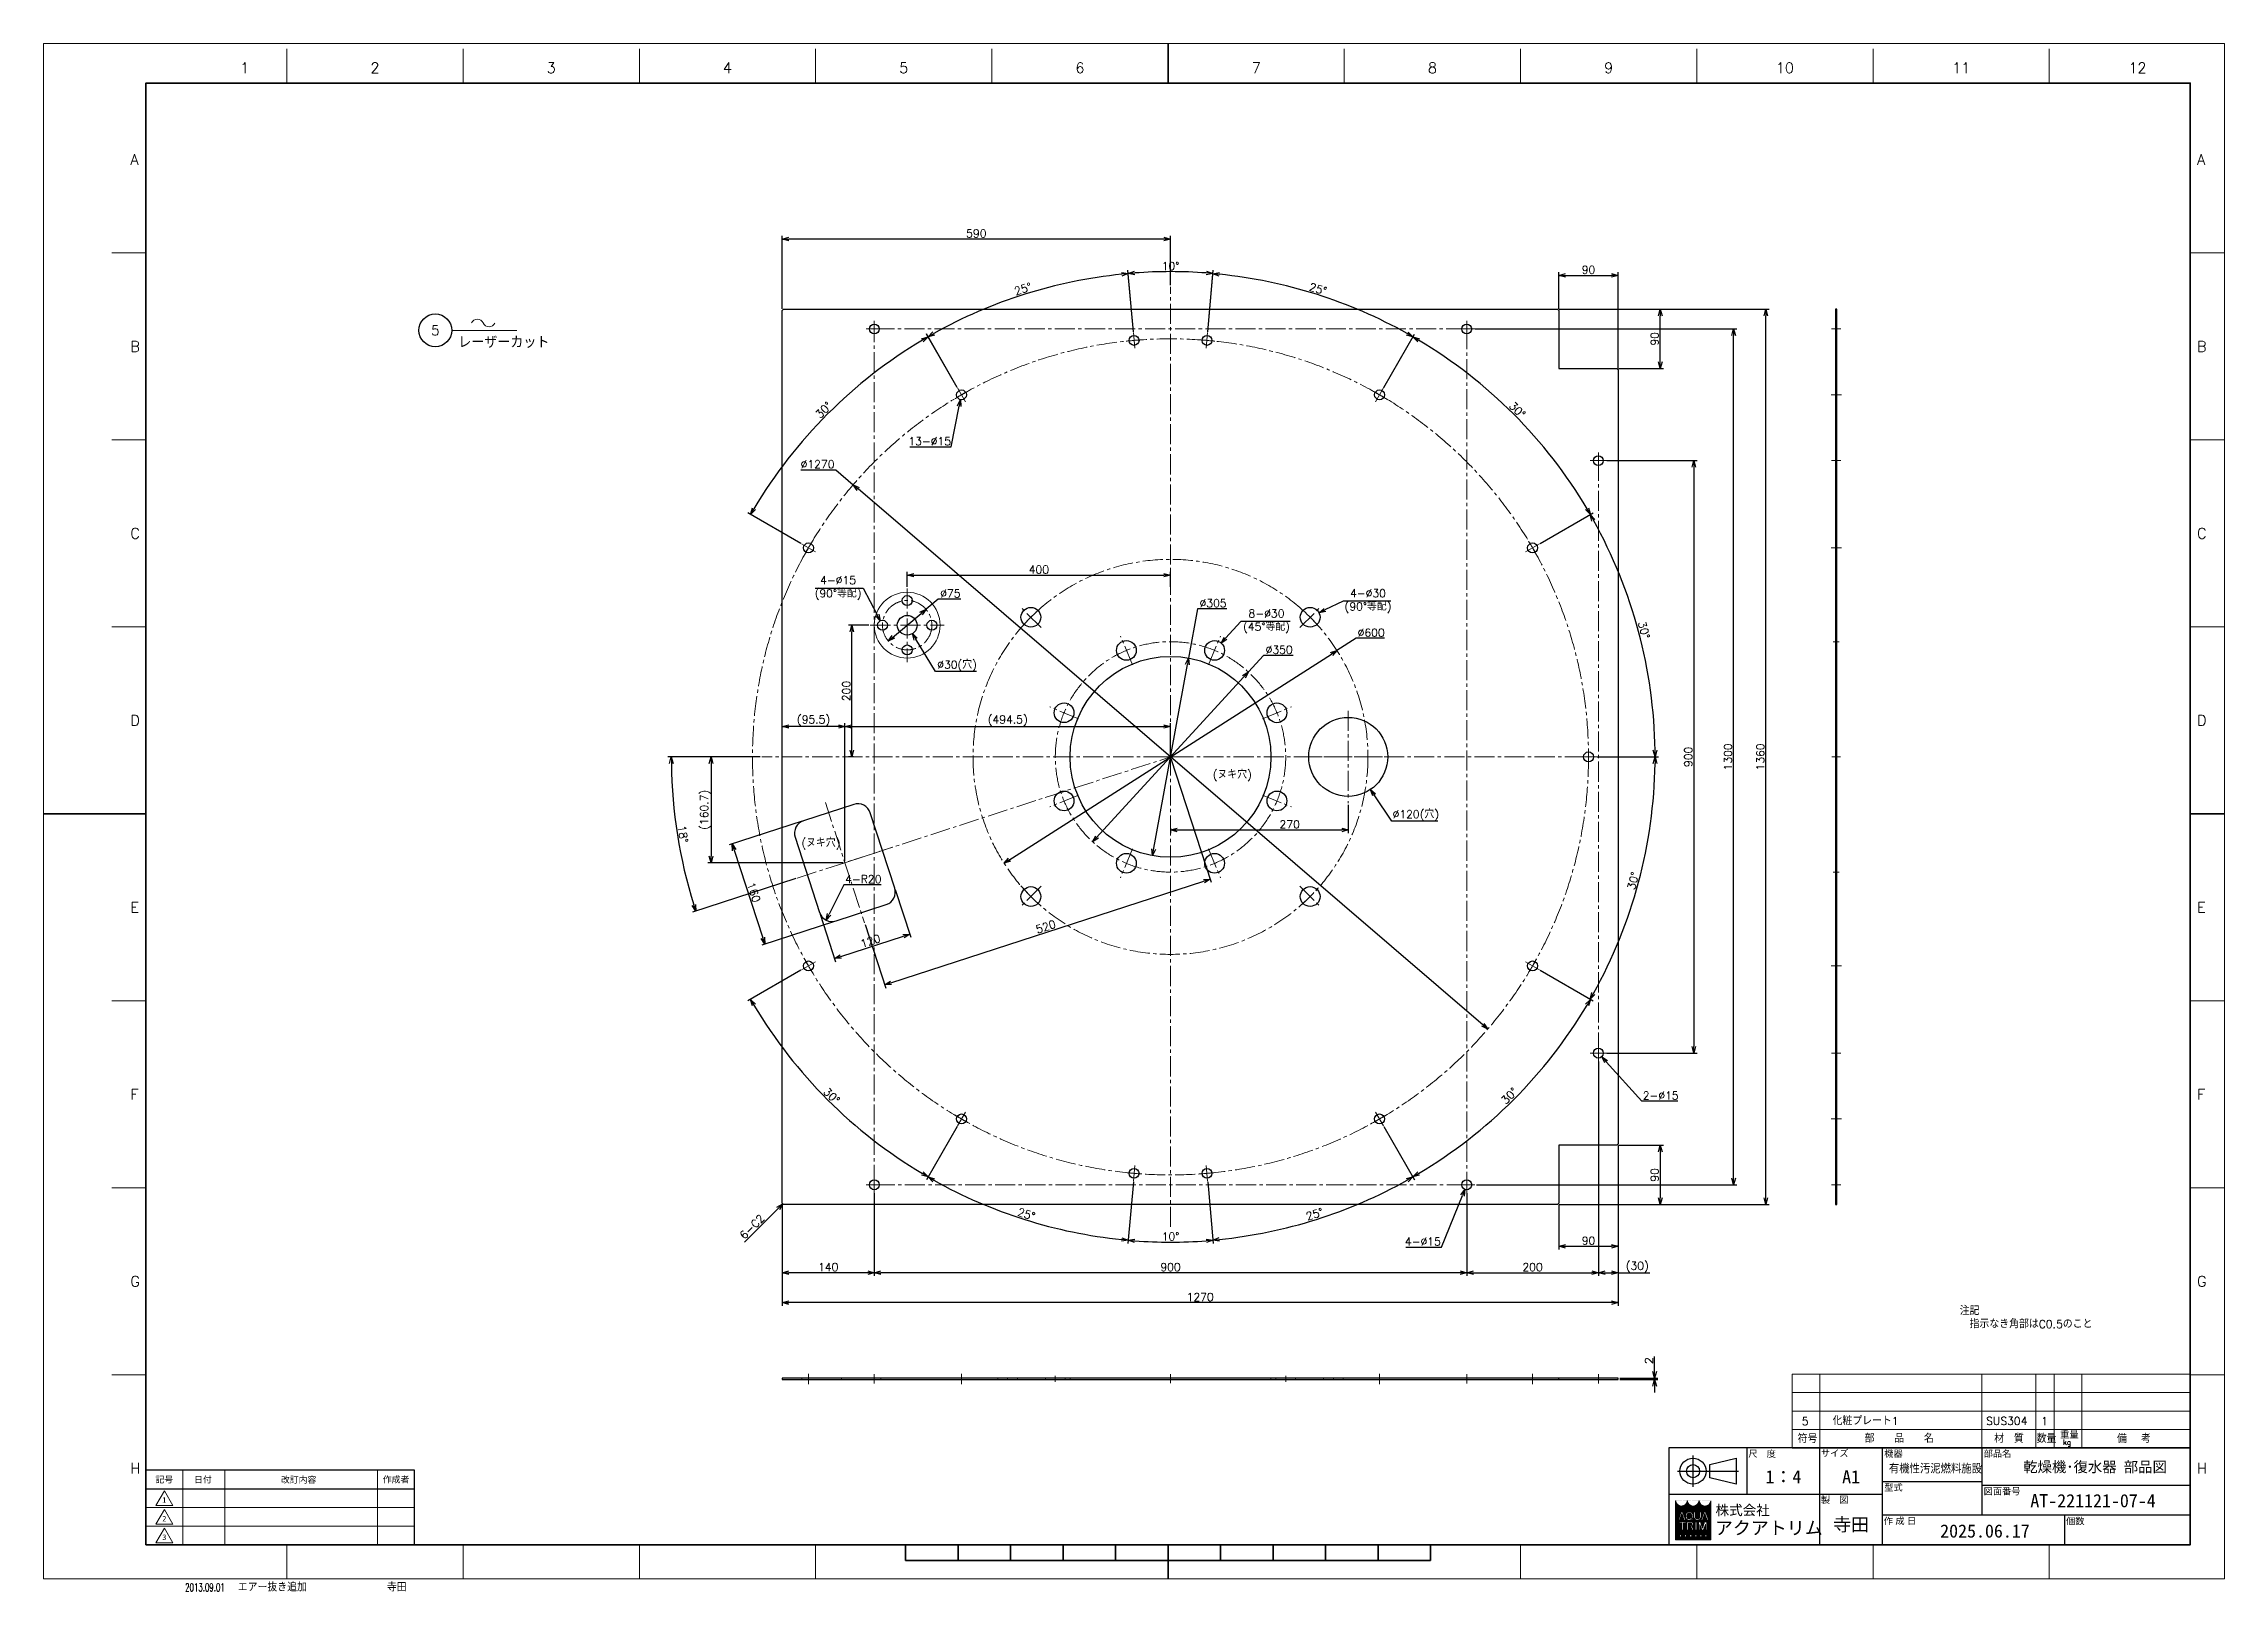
# Model space of a CAD drawing. Header units: millimetres. Extents: x 0 to 3313, y -19 to 2332.
import ezdxf
from ezdxf.entities.mleader import LeaderData, LeaderLine
from ezdxf.enums import TextEntityAlignment as Align
from ezdxf.math import Vec2, Vec3

# ---------------------------------------------------------------- set-up
doc = ezdxf.new("R2010")
doc.units = ezdxf.units.MM
doc.header["$LTSCALE"] = 1.6
doc.header["$PDMODE"] = 99
doc.header["$PDSIZE"] = 1
doc.linetypes.add('CENTER2', pattern=[28.575, 19.05, -3.175, 3.175, -3.175])
doc.linetypes.add('HIDDEN', pattern=[9.525, 6.35, -3.175])
for name, color, linetype, lineweight in [('04_HIDDEN', 2, 'HIDDEN', 13), ('05_CENTER', 4, 'CENTER2', 13), ('07_TEXT', 3, 'Continuous', 13), ('08_DIM', 3, 'Continuous', 13), ('90_FRAME', 5, 'Continuous', 35)]:
    doc.layers.add(name, color=color, linetype=linetype, lineweight=lineweight)
doc.layers.add('10_DRAFT', color=8, linetype='Continuous', lineweight=0, plot=False)
doc.layers.add('91_BLANK', color=5, linetype='Continuous', lineweight=0, plot=False)
doc.styles.add('KSS_TXT', font='txt.shx', dxfattribs={"bigfont": 'extfont2.shx'})
doc.styles.add('MS_G', font='MS Gothic.ttf')
doc.styles.get("Standard").update_dxf_attribs({"font": 'txt.shx', "bigfont": 'extfont2.shx'})
doc.styles.add('表題用', font='MS PGothic.ttf')
doc.dimstyles.new('KSS_DIM', dxfattribs={"dimscale": 4, "dimtxt": 3, "dimasz": 2.5, "dimexe": 1.25, "dimexo": 0.625, "dimtad": 1, "dimdsep": 46, "dimtxsty": 'KSS_TXT', "dimblk": 'OPEN30', "dimcen": 0, "dimazin": 2, "dimtfac": 0.75, "dimtmove": 0, "dimatfit": 3, "dimldrblk": 'OPEN30', "dimfxl": 1.25, "dimtolj": 1, "dimarcsym": 0})
doc.dimstyles.new('KSS_DIM$3', dxfattribs={"dimscale": 4, "dimtxt": 3, "dimasz": 2.5, "dimexe": 1.25, "dimexo": 0.625, "dimtad": 1, "dimtih": 1, "dimtoh": 1, "dimdsep": 46, "dimtxsty": 'KSS_TXT', "dimblk": 'OPEN30', "dimcen": 0, "dimazin": 2, "dimtfac": 0.75, "dimtofl": 0, "dimtmove": 0, "dimatfit": 3, "dimldrblk": 'OPEN30', "dimfxl": 1.25, "dimtolj": 1, "dimarcsym": 0})
doc.dimstyles.new('KSS_DIM$4', dxfattribs={"dimscale": 4, "dimtxt": 3, "dimasz": 2.5, "dimexe": 1.25, "dimexo": 0.625, "dimtad": 1, "dimtih": 1, "dimtoh": 1, "dimdsep": 46, "dimtxsty": 'KSS_TXT', "dimblk": 'OPEN30', "dimcen": 0, "dimse1": 1, "dimazin": 2, "dimtfac": 0.75, "dimtofl": 0, "dimtmove": 0, "dimatfit": 3, "dimldrblk": 'OPEN30', "dimfxl": 1.25, "dimtolj": 1, "dimarcsym": 0})

msp = doc.modelspace()

# ---------------------------------------------------------------- texts
at = {"layer": '07_TEXT', "ltscale": 2, "insert": (2910.803, 412.723), "char_height": 12, "attachment_point": 1}
msp.add_mtext_dynamic_manual_height_columns('注記\\P\u3000指示なき角部はC0.5のこと', width=218.70102, gutter_width=15, heights=[0], dxfattribs=at)
at = {"layer": '08_DIM', "style": 'KSS_TXT'}
for s, height, p in [('レーザーカット', 18, (629.807, 1869.295)), ('(ヌキ穴)', 12, (1775.88, 1215.31)), ('(ヌキ穴)', 12, (1151.078, 1111.604))]:
    msp.add_text(s, height=height, dxfattribs=at).set_placement(p)
at = {"layer": '90_FRAME', "color": 0, "lineweight": 13, "style": 'KSS_TXT'}
for s, p in [('1', (305.507, 2282.158)), ('2', (503.368, 2282.158)), ('3', (771.102, 2282.158)), ('4', (1038.836, 2282.158)), ('5', (1306.569, 2282.158)), ('6', (1574.303, 2282.158)), ('7', (1842.036, 2282.158)), ('8', (2109.77, 2282.158)), ('9', (2377.504, 2282.158)), ('10', (2645.237, 2282.158)), ('11', (2912.971, 2282.158)), ('12', (3180.705, 2282.158))]:
    msp.add_text(s, height=16, dxfattribs=at).set_placement(p, align=Align.BOTTOM_CENTER)
for s, p in [('A', (131.829, 2155.685)), ('A', (3271.263, 2155.685)), ('B', (131.829, 1871.696)), ('B', (3271.263, 1871.696)), ('C', (131.829, 1587.707)), ('C', (3271.263, 1587.707)), ('D', (131.829, 1303.718)), ('D', (3271.263, 1303.718)), ('E', (131.829, 1019.729)), ('E', (3271.263, 1019.729)), ('F', (131.829, 735.74)), ('F', (3271.263, 735.74)), ('G', (131.829, 451.752)), ('G', (3271.263, 451.752)), ('H', (131.829, 167.763)), ('H', (3271.263, 167.763))]:
    msp.add_text(s, height=16, dxfattribs=at).set_placement(p, align=Align.MIDDLE_LEFT)
at = {"layer": '90_FRAME', "color": 3, "lineweight": 13}
for s, p in [('5', (2676.04, 239.191)), ('1', (3039.665, 239.392))]:
    msp.add_text(s, height=12, dxfattribs=at).set_placement(p, align=Align.MIDDLE_CENTER)
for s, height, p in [('化粧プレート1', 12, (2717.578, 233.5)), ('SUS304', 12, (2950.877, 233.659)), ('符号', 12, (2664.622, 206.328)), ('部\u3000\u3000品\u3000\u3000名', 12, (2766.351, 206.763)), ('材\u3000質', 12, (2963.106, 206.619)), ('数量', 12, (3027.679, 206.529)), ('重量', 10, (3063.355, 213.073)), ('kg', 8, (3067.775, 203.288)), ('備  考', 12, (3149.73, 206.328)), ('エアー抜き追加', 12, (294.935, -19.199)), ('寺田', 12, (521.481, -19.199))]:
    msp.add_text(s, height=height, dxfattribs=at).set_placement(p)
at = {"layer": '90_FRAME', "color": 0, "style": '表題用'}
for s, p in [('尺\u3000度', (2589.55, 189.845)), ('サイズ', (2699.864, 190.591)), ('機器', (2796.103, 190.01)), ('部品名', (2947.15, 190.01)), ('型式', (2796.103, 138.596)), ('図面番号', (2947.15, 132.939)), ('製\u3000図', (2699.864, 119.876)), ('作 成 日', (2795.412, 87.801)), ('個数', (3072.302, 87.525))]:
    msp.add_text(s, height=10, dxfattribs=at).set_placement(p, align=Align.MIDDLE_LEFT)
at = {"layer": '90_FRAME', "color": 0, "style": 'MS_G', "width": 0.9}
msp.add_text('有機性汚泥燃料施設', height=12.8, dxfattribs=at).set_placement((2803.147, 161.284))
at = {"layer": '90_FRAME', "color": 0, "style": 'MS_G'}
msp.add_text('乾燥機･復水器 部品図', height=16, dxfattribs=at).set_placement((3116.342, 161.858), align=Align.CENTER)
at = {"layer": '90_FRAME', "color": 0, "style": '表題用'}
for s, p in [('記号', (183.384, 150.616)), ('日付', (242.01, 150.616)), ('作成者', (535.384, 150.616))]:
    msp.add_text(s, height=9.6, dxfattribs=at).set_placement(p, align=Align.MIDDLE_CENTER)
at = {"layer": '90_FRAME', "color": 0}
for s, height, style, p in [('改訂内容', 9.6, '表題用', (387.384, 150.616)), ('A1', 20, 'MS_G', (2745.727, 154.859))]:
    msp.add_text(s, height=height, dxfattribs=dict(at, style=style)).set_placement(p, align=Align.MIDDLE)
at = {"layer": '90_FRAME', "color": 0, "lineweight": 13, "style": 'MS_G'}
for s, p in [('1', (183.384, 119.502)), ('3', (183.384, 62.93)), ('2', (183.384, 91.216))]:
    msp.add_text(s, height=8.486, dxfattribs=at).set_placement(p, align=Align.MIDDLE)
at = {"layer": '90_FRAME', "color": 4, "style": 'MS_G'}
msp.add_text('株式会社', height=15.1215, dxfattribs=at).set_placement((2581.023, 104.113), align=Align.MIDDLE_CENTER)
at = {"layer": '90_FRAME', "color": 0, "style": 'MS_G'}
for s, p in [('AT-221121-07-4', (3018.011, 108.514)), ('2025.06.17', (2881.056, 62.479))]:
    msp.add_text(s, height=20, dxfattribs=at).set_placement(p)
at = {"layer": '90_FRAME', "color": 4, "style": 'MS_G'}
msp.add_text('アクアトリム', height=20, dxfattribs=at).set_placement((2538.937, 67.181))
at = {"layer": '90_FRAME', "color": 3, "lineweight": 13, "width": 0.65}
msp.add_text('2013.09.01', height=12, dxfattribs=at).set_placement((214.968, -19.199))
at = {"layer": '90_FRAME', "color": 0, "style": 'MS_G'}
for tag, p in [('1：4', (2642.913, 154.859)), ('寺田', (2745.727, 82.73))]:
    msp.add_attdef(tag, text='', height=20, dxfattribs=at).set_placement(p, align=Align.MIDDLE)

# ---------------------------------------------------------------- blocks, each defined once
blk = doc.blocks.new('AM_BALLOON1')
at = {"transparency": 16777216}
blk.add_circle((0, 0), 5, dxfattribs=at)
blk.add_attdef('B_NUMBER', text='', height=3, dxfattribs=at).set_placement((0, 0), align=Align.MIDDLE_CENTER)
blk = doc.blocks.new('_OPEN')
at = {"color": 0, "linetype": 'ByBlock'}
for p, q in [((-1, 0.17), (0, 0)), ((0, 0), (-1, -0.17)), ((0, 0), (-1, 0))]:
    blk.add_line(p, q, dxfattribs=at)
blk = doc.blocks.new('_Open30')
at = {"color": 0, "linetype": 'ByBlock', "lineweight": -2}
for p, q in [((-1, 0.27), (0, 0)), ((0, 0), (-1, -0.27)), ((0, 0), (-1, 0))]:
    blk.add_line(p, q, dxfattribs=at)
blk = doc.blocks.new('*D145')
at = {"layer": '08_DIM', "color": 0, "lineweight": -2, "transparency": 16777216}
for p, q in [((1088.4, 1248.3), (948.5, 1248.3)), ((1142.8, 1063.4), (985.8, 1012.4))]:
    blk.add_line(p, q, dxfattribs=at)
blk.add_arc((1711.9, 1248.3), 758.4, 180.7555, 197.2445, dxfattribs=at)
at = {"layer": 'Defpoints', "color": 0, "transparency": 16777216}
for p in [(1090.9, 1248.3), (2432.6, 1248.3), (957.6, 1169), (1290.1, 1111.2), (1145.2, 1064.2)]:
    blk.add_point(p, dxfattribs=at)
at = {"layer": '08_DIM', "color": 0, "lineweight": -2, "transparency": 16777216, "xscale": 10, "yscale": 10, "zscale": 10}
for p, rotation in [((953.5, 1248.3), 90.37774949348594), ((990.6, 1013.9), 287.6222505024008)]:
    blk.add_blockref('_Open30', p, dxfattribs=dict(at, rotation=rotation))
at = {"layer": '08_DIM', "color": 0, "transparency": 16777216, "insert": (971.2, 1131), "char_height": 12, "attachment_point": 5, "rotation": 279, "style": 'KSS_TXT'}
blk.add_mtext('\\A1;18%%d', dxfattribs=at)
blk = doc.blocks.new('*D146')
at = {"layer": '08_DIM', "color": 0, "lineweight": -2, "transparency": 16777216}
for p, q in [((1088.4, 1248.3), (1008.9, 1248.3)), ((1013.9, 1238.3), (1013.9, 1097.6)), ((1214.8, 1087.6), (1008.9, 1087.6))]:
    blk.add_line(p, q, dxfattribs=at)
at = {"layer": 'Defpoints', "color": 0, "transparency": 16777216}
for p in [(1090.9, 1248.3), (1013.9, 1087.6), (1217.3, 1087.6)]:
    blk.add_point(p, dxfattribs=at)
at = {"layer": '08_DIM', "color": 0, "lineweight": -2, "transparency": 16777216, "xscale": 10, "yscale": 10, "zscale": 10}
for p, rotation in [((1013.9, 1248.3), 90), ((1013.9, 1087.6), 270)]:
    blk.add_blockref('_Open30', p, dxfattribs=dict(at, rotation=rotation))
at = {"layer": '08_DIM', "color": 0, "transparency": 16777216, "insert": (1005.4, 1167.9), "char_height": 12, "attachment_point": 5, "rotation": 90, "style": 'KSS_TXT'}
blk.add_mtext('\\A1;(160.7)', dxfattribs=at)
blk = doc.blocks.new('*D147')
at = {"layer": '08_DIM', "color": 0, "lineweight": -2, "transparency": 16777216}
for p, q in [((1217.3, 1090.1), (1217.3, 1299.5)), ((1227.3, 1294.5), (1701.9, 1294.5)), ((1711.9, 1250.8), (1711.9, 1299.5))]:
    blk.add_line(p, q, dxfattribs=at)
at = {"layer": 'Defpoints', "color": 0, "transparency": 16777216}
for p in [(1711.9, 1294.5), (1711.9, 1248.3), (1217.3, 1087.6)]:
    blk.add_point(p, dxfattribs=at)
at = {"layer": '08_DIM', "color": 0, "lineweight": -2, "transparency": 16777216, "xscale": 10, "yscale": 10, "zscale": 10, "rotation": 180}
blk.add_blockref('_Open30', (1217.3, 1294.5), dxfattribs=at)
at = {"layer": '08_DIM', "color": 0, "lineweight": -2, "transparency": 16777216, "xscale": 10, "yscale": 10, "zscale": 10}
blk.add_blockref('_Open30', (1711.9, 1294.5), dxfattribs=at)
at = {"layer": '08_DIM', "color": 0, "transparency": 16777216, "insert": (1464.6, 1303.1), "char_height": 12, "attachment_point": 5, "style": 'KSS_TXT'}
blk.add_mtext('\\A1;(494.5)', dxfattribs=at)
blk = doc.blocks.new('*D148')
at = {"layer": '08_DIM', "color": 0, "lineweight": -2, "transparency": 16777216}
for p, q in [((1712.6, 1245.9), (1773.7, 1057.9)), ((1287.1, 905.1), (1762.7, 1059.6)), ((1247.8, 993.7), (1279.2, 897.2))]:
    blk.add_line(p, q, dxfattribs=at)
at = {"layer": 'Defpoints', "color": 0, "transparency": 16777216}
for p in [(1711.9, 1248.3), (1772.2, 1062.7), (1247, 996.1)]:
    blk.add_point(p, dxfattribs=at)
at = {"layer": '08_DIM', "color": 0, "lineweight": -2, "transparency": 16777216, "xscale": 10, "yscale": 10, "zscale": 10}
for p, rotation in [((1772.2, 1062.7), 18.0000000004185), ((1277.6, 902), 198.0000000004185)]:
    blk.add_blockref('_Open30', p, dxfattribs=dict(at, rotation=rotation))
at = {"layer": '08_DIM', "color": 0, "transparency": 16777216, "insert": (1522.3, 990.4), "char_height": 12, "attachment_point": 5, "rotation": 18, "style": 'KSS_TXT'}
blk.add_mtext('\\A1;520', dxfattribs=at)
blk = doc.blocks.new('*D149')
at = {"layer": '08_DIM', "color": 0, "lineweight": -2, "transparency": 16777216}
for p, q in [((1293.7, 1046.7), (1317.2, 974.3)), ((1179.6, 1009.6), (1203.1, 937.2)), ((1211.1, 945), (1306.2, 975.9))]:
    blk.add_line(p, q, dxfattribs=at)
at = {"layer": 'Defpoints', "color": 0, "transparency": 16777216}
for p in [(1292.9, 1049.1), (1178.8, 1012), (1315.7, 979)]:
    blk.add_point(p, dxfattribs=at)
at = {"layer": '08_DIM', "color": 0, "lineweight": -2, "transparency": 16777216, "xscale": 10, "yscale": 10, "zscale": 10}
for p, rotation in [((1315.7, 979), 18.0000000004185), ((1201.5, 941.9), 198.0000000004185)]:
    blk.add_blockref('_Open30', p, dxfattribs=dict(at, rotation=rotation))
at = {"layer": '08_DIM', "color": 0, "transparency": 16777216, "insert": (1256, 968.6), "char_height": 12, "attachment_point": 5, "rotation": 18, "style": 'KSS_TXT'}
blk.add_mtext('\\A1;120', dxfattribs=at)
blk = doc.blocks.new('*D150')
at = {"layer": '08_DIM', "color": 0, "lineweight": -2, "transparency": 16777216}
for p, q in [((1152.2, 1150.6), (1041.3, 1114.5)), ((1049.2, 1106.6), (1092.4, 973.4)), ((1201.6, 998.4), (1090.8, 962.4))]:
    blk.add_line(p, q, dxfattribs=at)
at = {"layer": 'Defpoints', "color": 0, "transparency": 16777216}
for p in [(1154.5, 1151.3), (1204, 999.2), (1095.5, 963.9)]:
    blk.add_point(p, dxfattribs=at)
at = {"layer": '08_DIM', "color": 0, "lineweight": -2, "transparency": 16777216, "xscale": 10, "yscale": 10, "zscale": 10}
for p, rotation in [((1046.1, 1116.1), 108.0000000004103), ((1095.5, 963.9), 288.0000000004104)]:
    blk.add_blockref('_Open30', p, dxfattribs=dict(at, rotation=rotation))
at = {"layer": '08_DIM', "color": 0, "transparency": 16777216, "insert": (1078.9, 1042.6), "char_height": 12, "attachment_point": 5, "rotation": 288, "style": 'KSS_TXT'}
blk.add_mtext('\\A1;160', dxfattribs=at)
blk = doc.blocks.new('*D151')
at = {"layer": '08_DIM', "color": 0, "lineweight": -2, "transparency": 16777216}
for p, q in [((1853.2, 1402.5), (1830.1, 1377.3)), ((1898.2, 1402.5), (1853.2, 1402.5)), ((1593.6, 1119.3), (1823.3, 1369.9))]:
    blk.add_line(p, q, dxfattribs=at)
at = {"layer": 'Defpoints', "color": 0, "transparency": 16777216}
for p in [(1830.1, 1377.3), (1593.6, 1119.3)]:
    blk.add_point(p, dxfattribs=at)
at = {"layer": '08_DIM', "color": 0, "lineweight": -2, "transparency": 16777216, "xscale": 10, "yscale": 10, "zscale": 10}
for p, rotation in [((1830.1, 1377.3), 47.49788765375143), ((1593.6, 1119.3), 227.4978876537514)]:
    blk.add_blockref('_Open30', p, dxfattribs=dict(at, rotation=rotation))
at = {"layer": '08_DIM', "color": 0, "transparency": 16777216, "insert": (1876.9, 1411), "char_height": 12, "attachment_point": 5, "style": 'KSS_TXT'}
blk.add_mtext('\\A1;%%C350', dxfattribs=at)
blk = doc.blocks.new('*D152')
at = {"layer": '08_DIM', "color": 0, "lineweight": -2, "transparency": 16777216}
for p, q in [((1993.9, 1428.4), (1964.7, 1409.8)), ((2037, 1428.4), (1993.9, 1428.4)), ((1459, 1086.8), (1956.3, 1404.4))]:
    blk.add_line(p, q, dxfattribs=at)
at = {"layer": 'Defpoints', "color": 0, "transparency": 16777216}
for p in [(1964.7, 1409.8), (1459, 1086.8)]:
    blk.add_point(p, dxfattribs=at)
at = {"layer": '08_DIM', "color": 0, "lineweight": -2, "transparency": 16777216, "xscale": 10, "yscale": 10, "zscale": 10}
for p, rotation in [((1964.7, 1409.8), 32.57005388963329), ((1459, 1086.8), 212.5700538896333)]:
    blk.add_blockref('_Open30', p, dxfattribs=dict(at, rotation=rotation))
at = {"layer": '08_DIM', "color": 0, "transparency": 16777216, "insert": (2016.7, 1436.9), "char_height": 12, "attachment_point": 5, "style": 'KSS_TXT'}
blk.add_mtext('\\A1;%%C600', dxfattribs=at)
blk = doc.blocks.new('*D153')
at = {"layer": '08_DIM', "color": 0, "lineweight": -2, "transparency": 16777216}
for p, q in [((1150.4, 1684.3), (1203.4, 1684.3)), ((1203.4, 1684.3), (1229.8, 1661.7)), ((2193.9, 834.9), (1237.4, 1655.2))]:
    blk.add_line(p, q, dxfattribs=at)
at = {"layer": 'Defpoints', "color": 0, "transparency": 16777216}
for p in [(1229.8, 1661.7), (2193.9, 834.9)]:
    blk.add_point(p, dxfattribs=at)
at = {"layer": '08_DIM', "color": 0, "lineweight": -2, "transparency": 16777216, "xscale": 10, "yscale": 10, "zscale": 10}
for p, rotation in [((1229.8, 1661.7), 139.3850624068245), ((2193.9, 834.9), 319.3850624068245)]:
    blk.add_blockref('_Open30', p, dxfattribs=dict(at, rotation=rotation))
at = {"layer": '08_DIM', "color": 0, "transparency": 16777216, "insert": (1175.7, 1692.8), "char_height": 12, "attachment_point": 5, "style": 'KSS_TXT'}
blk.add_mtext('\\A1;%%C1270', dxfattribs=at)
blk = doc.blocks.new('*D154')
at = {"layer": '08_DIM', "color": 0, "lineweight": -2, "transparency": 16777216}
for p, q in [((1655.4, 1894), (1647.2, 1987.5)), ((1768.4, 1894), (1776.5, 1987.5))]:
    blk.add_line(p, q, dxfattribs=at)
blk.add_arc((1711.9, 1248.3), 737, 85.7774, 94.2226, dxfattribs=at)
at = {"layer": 'Defpoints', "color": 0, "transparency": 16777216}
for p in [(1733.3, 1985), (1655.6, 1891.5), (1768.1, 1891.5), (1657.4, 1870.3), (1766.3, 1870.3)]:
    blk.add_point(p, dxfattribs=at)
at = {"layer": '08_DIM', "color": 0, "lineweight": -2, "transparency": 16777216, "xscale": 10, "yscale": 10, "zscale": 10}
for p, rotation in [((1647.6, 1982.5), 184.6113058861902), ((1776.1, 1982.5), 355.3886941138098)]:
    blk.add_blockref('_Open30', p, dxfattribs=dict(at, rotation=rotation))
at = {"layer": '08_DIM', "color": 0, "transparency": 16777216, "insert": (1711.9, 1993.8), "char_height": 12, "attachment_point": 5, "style": 'KSS_TXT'}
blk.add_mtext('\\A1;10%%d', dxfattribs=at)
blk = doc.blocks.new('*D155')
at = {"layer": '08_DIM', "color": 0, "lineweight": -2, "transparency": 16777216}
for p, q in [((1655.4, 1894), (1647.2, 1987.3)), ((1387.8, 1809.6), (1341, 1890.7))]:
    blk.add_line(p, q, dxfattribs=at)
blk.add_arc((1711.9, 1248.3), 736.8, 95.7777, 119.2223, dxfattribs=at)
at = {"layer": 'Defpoints', "color": 0, "transparency": 16777216}
for p in [(1541.9, 1965.2), (1655.6, 1891.5), (1657.4, 1870.3), (1389, 1807.4), (1399.7, 1789)]:
    blk.add_point(p, dxfattribs=at)
at = {"layer": '08_DIM', "color": 0, "lineweight": -2, "transparency": 16777216, "xscale": 10, "yscale": 10, "zscale": 10}
for p, rotation in [((1647.6, 1982.3), 5.388826912818406), ((1343.5, 1886.4), 209.6111730872011)]:
    blk.add_blockref('_Open30', p, dxfattribs=dict(at, rotation=rotation))
at = {"layer": '08_DIM', "color": 0, "transparency": 16777216, "insert": (1487.7, 1959.1), "char_height": 12, "attachment_point": 5, "rotation": 17.5, "style": 'KSS_TXT'}
blk.add_mtext('\\A1;25%%d', dxfattribs=at)
blk = doc.blocks.new('*D156')
at = {"layer": '08_DIM', "color": 0, "lineweight": -2, "transparency": 16777216}
for p, q in [((1387.8, 1809.6), (1341.1, 1890.5)), ((1150.5, 1572.4), (1069.6, 1619.1))]:
    blk.add_line(p, q, dxfattribs=at)
blk.add_arc((1711.9, 1248.3), 736.6, 120.7778, 149.2222, dxfattribs=at)
at = {"layer": 'Defpoints', "color": 0, "transparency": 16777216}
for p in [(1238.4, 1812.6), (1389, 1807.4), (1399.7, 1789), (1152.7, 1571.1), (1171.2, 1560.5)]:
    blk.add_point(p, dxfattribs=at)
at = {"layer": '08_DIM', "color": 0, "lineweight": -2, "transparency": 16777216, "xscale": 10, "yscale": 10, "zscale": 10}
for p, rotation in [((1343.6, 1886.2), 30.38892138266085), ((1073.9, 1616.6), 239.6110786173658)]:
    blk.add_blockref('_Open30', p, dxfattribs=dict(at, rotation=rotation))
at = {"layer": '08_DIM', "color": 0, "transparency": 16777216, "insert": (1185, 1775.2), "char_height": 12, "attachment_point": 5, "rotation": 45, "style": 'KSS_TXT'}
blk.add_mtext('\\A1;30%%d', dxfattribs=at)
blk = doc.blocks.new('*D157')
at = {"layer": '08_DIM', "color": 0, "lineweight": -2, "transparency": 16777216}
for p, q in [((2273.2, 1572.4), (2353.7, 1618.9)), ((2360, 1248.3), (2453, 1248.3))]:
    blk.add_line(p, q, dxfattribs=at)
blk.add_arc((1711.9, 1248.3), 736.1, 0.7783, 29.2217, dxfattribs=at)
at = {"layer": 'Defpoints', "color": 0, "transparency": 16777216}
for p in [(2252.6, 1560.5), (2271, 1571.1), (2436.8, 1376.1), (2336.2, 1248.3), (2357.5, 1248.3)]:
    blk.add_point(p, dxfattribs=at)
at = {"layer": '08_DIM', "color": 0, "lineweight": -2, "transparency": 16777216, "xscale": 10, "yscale": 10, "zscale": 10}
for p, rotation in [((2349.4, 1616.4), 119.6108326894447), ((2448, 1248.3), 270.389167310551)]:
    blk.add_blockref('_Open30', p, dxfattribs=dict(at, rotation=rotation))
at = {"layer": '08_DIM', "color": 0, "transparency": 16777216, "insert": (2431.1, 1441), "char_height": 12, "attachment_point": 5, "rotation": 285, "style": 'KSS_TXT'}
blk.add_mtext('\\A1;30%%d', dxfattribs=at)
blk = doc.blocks.new('*D158')
at = {"layer": '08_DIM', "color": 0, "lineweight": -2, "transparency": 16777216}
for p, q in [((1768.4, 1894), (1776.5, 1987.2)), ((2035.9, 1809.6), (2082.7, 1890.6))]:
    blk.add_line(p, q, dxfattribs=at)
blk.add_arc((1711.9, 1248.3), 736.7, 60.7777, 84.2223, dxfattribs=at)
at = {"layer": 'Defpoints', "color": 0, "transparency": 16777216}
for p in [(1983.9, 1932.9), (1768.1, 1891.5), (1766.3, 1870.3), (2024, 1789), (2034.7, 1807.4)]:
    blk.add_point(p, dxfattribs=at)
at = {"layer": '08_DIM', "color": 0, "lineweight": -2, "transparency": 16777216, "xscale": 10, "yscale": 10, "zscale": 10}
for p, rotation in [((1776.1, 1982.2), 174.6111276430092), ((2080.2, 1886.3), 330.3888723569713)]:
    blk.add_blockref('_Open30', p, dxfattribs=dict(at, rotation=rotation))
at = {"layer": '08_DIM', "color": 0, "transparency": 16777216, "insert": (1935.9, 1959), "char_height": 12, "attachment_point": 5, "rotation": 342.5, "style": 'KSS_TXT'}
blk.add_mtext('\\A1;25%%d', dxfattribs=at)
blk = doc.blocks.new('*D159')
at = {"layer": '08_DIM', "color": 0, "lineweight": -2, "transparency": 16777216}
for p, q in [((2035.9, 1809.6), (2082.7, 1890.6)), ((2273.2, 1572.4), (2354.1, 1619.1))]:
    blk.add_line(p, q, dxfattribs=at)
blk.add_arc((1711.9, 1248.3), 736.6, 30.7778, 59.2222, dxfattribs=at)
at = {"layer": 'Defpoints', "color": 0, "transparency": 16777216}
for p in [(2024, 1789), (2034.7, 1807.4), (2276.1, 1721.8), (2252.6, 1560.5), (2271, 1571.1)]:
    blk.add_point(p, dxfattribs=at)
at = {"layer": '08_DIM', "color": 0, "lineweight": -2, "transparency": 16777216, "xscale": 10, "yscale": 10, "zscale": 10}
for p, rotation in [((2080.2, 1886.2), 149.6110908078119), ((2349.8, 1616.6), 300.3889091921613)]:
    blk.add_blockref('_Open30', p, dxfattribs=dict(at, rotation=rotation))
at = {"layer": '08_DIM', "color": 0, "transparency": 16777216, "insert": (2238.7, 1775.2), "char_height": 12, "attachment_point": 5, "rotation": 315, "style": 'KSS_TXT'}
blk.add_mtext('\\A1;30%%d', dxfattribs=at)
blk = doc.blocks.new('*D160')
at = {"layer": '08_DIM', "color": 0, "lineweight": -2, "transparency": 16777216}
for p, q in [((1655.4, 602.6), (1647.2, 509.1)), ((1768.4, 602.6), (1776.5, 509.1))]:
    blk.add_line(p, q, dxfattribs=at)
blk.add_arc((1711.9, 1248.3), 737, 265.7774, 274.2226, dxfattribs=at)
at = {"layer": 'Defpoints', "color": 0, "transparency": 16777216}
for p in [(1655.6, 605.1), (1657.4, 626.3), (1766.3, 626.3), (1768.1, 605.1), (1690.4, 511.6)]:
    blk.add_point(p, dxfattribs=at)
at = {"layer": '08_DIM', "color": 0, "lineweight": -2, "transparency": 16777216, "xscale": 10, "yscale": 10, "zscale": 10}
for p, rotation in [((1647.6, 514.1), 175.3886941138098), ((1776.1, 514.1), 4.611305886190208)]:
    blk.add_blockref('_Open30', p, dxfattribs=dict(at, rotation=rotation))
at = {"layer": '08_DIM', "color": 0, "transparency": 16777216, "insert": (1711.9, 519.8), "char_height": 12, "attachment_point": 5, "style": 'KSS_TXT'}
blk.add_mtext('\\A1;10%%d', dxfattribs=at)
blk = doc.blocks.new('*D161')
at = {"layer": '08_DIM', "color": 0, "lineweight": -2, "transparency": 16777216}
for p, q in [((1387.8, 687), (1341, 605.9)), ((1655.4, 602.6), (1647.2, 509.3))]:
    blk.add_line(p, q, dxfattribs=at)
blk.add_arc((1711.9, 1248.3), 736.8, 240.7777, 264.2223, dxfattribs=at)
at = {"layer": 'Defpoints', "color": 0, "transparency": 16777216}
for p in [(1399.7, 707.6), (1389, 689.1), (1655.6, 605.1), (1657.4, 626.3), (1439.8, 563.6)]:
    blk.add_point(p, dxfattribs=at)
at = {"layer": '08_DIM', "color": 0, "lineweight": -2, "transparency": 16777216, "xscale": 10, "yscale": 10, "zscale": 10}
for p, rotation in [((1343.5, 610.2), 150.3888269127989), ((1647.6, 514.3), 354.6111730871816)]:
    blk.add_blockref('_Open30', p, dxfattribs=dict(at, rotation=rotation))
at = {"layer": '08_DIM', "color": 0, "transparency": 16777216, "insert": (1492.9, 553.7), "char_height": 12, "attachment_point": 5, "rotation": 342.5, "style": 'KSS_TXT'}
blk.add_mtext('\\A1;25%%d', dxfattribs=at)
blk = doc.blocks.new('*D162')
at = {"layer": '08_DIM', "color": 0, "lineweight": -2, "transparency": 16777216}
for p, q in [((1150.5, 924.2), (1069.6, 877.5)), ((1387.8, 687), (1341.1, 606))]:
    blk.add_line(p, q, dxfattribs=at)
blk.add_arc((1711.9, 1248.3), 736.6, 210.7778, 239.2222, dxfattribs=at)
at = {"layer": 'Defpoints', "color": 0, "transparency": 16777216}
for p in [(1171.2, 936.1), (1152.7, 925.5), (1147.6, 774.8), (1399.7, 707.6), (1389, 689.1)]:
    blk.add_point(p, dxfattribs=at)
at = {"layer": '08_DIM', "color": 0, "lineweight": -2, "transparency": 16777216, "xscale": 10, "yscale": 10, "zscale": 10}
for p, rotation in [((1073.9, 880), 120.3889213826341), ((1343.6, 610.4), 329.6110786173392)]:
    blk.add_blockref('_Open30', p, dxfattribs=dict(at, rotation=rotation))
at = {"layer": '08_DIM', "color": 0, "transparency": 16777216, "insert": (1197, 733.4), "char_height": 12, "attachment_point": 5, "rotation": 315, "style": 'KSS_TXT'}
blk.add_mtext('\\A1;30%%d', dxfattribs=at)
blk = doc.blocks.new('*D163')
at = {"layer": '08_DIM', "color": 0, "lineweight": -2, "transparency": 16777216}
for p, q in [((2360, 1248.3), (2453, 1248.3)), ((2273.2, 924.2), (2353.7, 877.7))]:
    blk.add_line(p, q, dxfattribs=at)
blk.add_arc((1711.9, 1248.3), 736.1, 330.7783, 359.2217, dxfattribs=at)
at = {"layer": 'Defpoints', "color": 0, "transparency": 16777216}
for p in [(2336.2, 1248.3), (2357.5, 1248.3), (2403.6, 996.5), (2252.6, 936.1), (2271, 925.5)]:
    blk.add_point(p, dxfattribs=at)
at = {"layer": '08_DIM', "color": 0, "lineweight": -2, "transparency": 16777216, "xscale": 10, "yscale": 10, "zscale": 10}
for p, rotation in [((2448, 1248.3), 89.61083268944903), ((2349.4, 880.2), 240.3891673105552)]:
    blk.add_blockref('_Open30', p, dxfattribs=dict(at, rotation=rotation))
at = {"layer": '08_DIM', "color": 0, "transparency": 16777216, "insert": (2414.7, 1060), "char_height": 12, "attachment_point": 5, "rotation": 75, "style": 'KSS_TXT'}
blk.add_mtext('\\A1;30%%d', dxfattribs=at)
blk = doc.blocks.new('*D164')
at = {"layer": '08_DIM', "color": 0, "lineweight": -2, "transparency": 16777216}
for p, q in [((2035.9, 687), (2082.7, 606)), ((1768.4, 602.6), (1776.5, 509.4))]:
    blk.add_line(p, q, dxfattribs=at)
blk.add_arc((1711.9, 1248.3), 736.7, 275.7777, 299.2223, dxfattribs=at)
at = {"layer": 'Defpoints', "color": 0, "transparency": 16777216}
for p in [(2024, 707.6), (2034.7, 689.1), (1766.3, 626.3), (1768.1, 605.1), (1881.8, 531.5)]:
    blk.add_point(p, dxfattribs=at)
at = {"layer": '08_DIM', "color": 0, "lineweight": -2, "transparency": 16777216, "xscale": 10, "yscale": 10, "zscale": 10}
for p, rotation in [((2080.2, 610.3), 29.61112764302874), ((1776.1, 514.4), 185.3888723569907)]:
    blk.add_blockref('_Open30', p, dxfattribs=dict(at, rotation=rotation))
at = {"layer": '08_DIM', "color": 0, "transparency": 16777216, "insert": (1930.8, 553.8), "char_height": 12, "attachment_point": 5, "rotation": 17.5, "style": 'KSS_TXT'}
blk.add_mtext('\\A1;25%%d', dxfattribs=at)
blk = doc.blocks.new('*D165')
at = {"layer": '08_DIM', "color": 0, "lineweight": -2, "transparency": 16777216}
for p, q in [((2273.2, 924.2), (2354.1, 877.5)), ((2035.9, 687), (2082.7, 606))]:
    blk.add_line(p, q, dxfattribs=at)
blk.add_arc((1711.9, 1248.3), 736.6, 300.7778, 329.2222, dxfattribs=at)
at = {"layer": 'Defpoints', "color": 0, "transparency": 16777216}
for p in [(2252.6, 936.1), (2271, 925.5), (2024, 707.6), (2034.7, 689.1), (2185.4, 684)]:
    blk.add_point(p, dxfattribs=at)
at = {"layer": '08_DIM', "color": 0, "lineweight": -2, "transparency": 16777216, "xscale": 10, "yscale": 10, "zscale": 10}
for p, rotation in [((2349.8, 880), 59.61109080783869), ((2080.2, 610.4), 210.388909192188)]:
    blk.add_blockref('_Open30', p, dxfattribs=dict(at, rotation=rotation))
at = {"layer": '08_DIM', "color": 0, "transparency": 16777216, "insert": (2226.7, 733.4), "char_height": 12, "attachment_point": 5, "rotation": 45, "style": 'KSS_TXT'}
blk.add_mtext('\\A1;30%%d', dxfattribs=at)
blk = doc.blocks.new('*D166')
at = {"layer": '08_DIM', "color": 0, "lineweight": -2, "transparency": 16777216}
for p, q in [((2374.7, 1698.3), (2511.9, 1698.3)), ((2506.9, 1688.3), (2506.9, 808.3)), ((2374.7, 798.3), (2511.9, 798.3))]:
    blk.add_line(p, q, dxfattribs=at)
at = {"layer": 'Defpoints', "color": 0, "transparency": 16777216}
for p in [(2372.2, 1698.3), (2372.2, 798.3), (2506.9, 798.3)]:
    blk.add_point(p, dxfattribs=at)
at = {"layer": '08_DIM', "color": 0, "lineweight": -2, "transparency": 16777216, "xscale": 10, "yscale": 10, "zscale": 10}
for p, rotation in [((2506.9, 1698.3), 90), ((2506.9, 798.3), 270)]:
    blk.add_blockref('_Open30', p, dxfattribs=dict(at, rotation=rotation))
at = {"layer": '08_DIM', "color": 0, "transparency": 16777216, "insert": (2498.4, 1248.3), "char_height": 12, "attachment_point": 5, "rotation": 90, "style": 'KSS_TXT'}
blk.add_mtext('\\A1;900', dxfattribs=at)
blk = doc.blocks.new('*D167')
at = {"layer": '08_DIM', "color": 0, "lineweight": -2, "transparency": 16777216}
for p, q in [((2174.7, 1898.3), (2572.2, 1898.3)), ((2567.2, 608.3), (2567.2, 1888.3)), ((2176.7, 598.3), (2572.2, 598.3))]:
    blk.add_line(p, q, dxfattribs=at)
at = {"layer": 'Defpoints', "color": 0, "transparency": 16777216}
for p in [(2172.2, 1898.3), (2567.2, 1898.3), (2174.2, 598.3)]:
    blk.add_point(p, dxfattribs=at)
at = {"layer": '08_DIM', "color": 0, "lineweight": -2, "transparency": 16777216, "xscale": 10, "yscale": 10, "zscale": 10}
for p, rotation in [((2567.2, 1898.3), 90), ((2567.2, 598.3), 270)]:
    blk.add_blockref('_Open30', p, dxfattribs=dict(at, rotation=rotation))
at = {"layer": '08_DIM', "color": 0, "transparency": 16777216, "insert": (2558.7, 1248.3), "char_height": 12, "attachment_point": 5, "rotation": 90, "style": 'KSS_TXT'}
blk.add_mtext('\\A1;1300', dxfattribs=at)
blk = doc.blocks.new('*D168')
at = {"layer": '08_DIM', "color": 0, "lineweight": -2, "transparency": 16777216}
for p, q in [((2392.4, 1928.3), (2621.3, 1928.3)), ((2616.3, 578.3), (2616.3, 1918.3)), ((2392.4, 568.3), (2621.3, 568.3))]:
    blk.add_line(p, q, dxfattribs=at)
at = {"layer": 'Defpoints', "color": 0, "transparency": 16777216}
for p in [(2389.9, 1928.3), (2616.3, 1928.3), (2389.9, 568.3)]:
    blk.add_point(p, dxfattribs=at)
at = {"layer": '08_DIM', "color": 0, "lineweight": -2, "transparency": 16777216, "xscale": 10, "yscale": 10, "zscale": 10}
for p, rotation in [((2616.3, 1928.3), 90), ((2616.3, 568.3), 270)]:
    blk.add_blockref('_Open30', p, dxfattribs=dict(at, rotation=rotation))
at = {"layer": '08_DIM', "color": 0, "transparency": 16777216, "insert": (2607.8, 1248.3), "char_height": 12, "attachment_point": 5, "rotation": 90, "style": 'KSS_TXT'}
blk.add_mtext('\\A1;1360', dxfattribs=at)
blk = doc.blocks.new('*D169')
at = {"layer": '08_DIM', "color": 0, "lineweight": -2, "transparency": 16777216}
for p, q in [((2391.9, 657.8), (2391.9, 499.9)), ((2301.9, 567.8), (2301.9, 499.9)), ((2311.9, 504.9), (2381.9, 504.9))]:
    blk.add_line(p, q, dxfattribs=at)
at = {"layer": 'Defpoints', "color": 0, "transparency": 16777216}
for p in [(2391.9, 660.3), (2301.9, 570.3), (2391.9, 504.9)]:
    blk.add_point(p, dxfattribs=at)
at = {"layer": '08_DIM', "color": 0, "lineweight": -2, "transparency": 16777216, "xscale": 10, "yscale": 10, "zscale": 10, "rotation": 180}
blk.add_blockref('_Open30', (2301.9, 504.9), dxfattribs=at)
at = {"layer": '08_DIM', "color": 0, "lineweight": -2, "transparency": 16777216, "xscale": 10, "yscale": 10, "zscale": 10}
blk.add_blockref('_Open30', (2391.9, 504.9), dxfattribs=at)
at = {"layer": '08_DIM', "color": 0, "transparency": 16777216, "insert": (2346.9, 513.4), "char_height": 12, "attachment_point": 5, "style": 'KSS_TXT'}
blk.add_mtext('\\A1;90', dxfattribs=at)
blk = doc.blocks.new('*D170')
at = {"layer": '08_DIM', "color": 0, "lineweight": -2, "transparency": 16777216}
for p, q in [((2391.9, 657.8), (2391.9, 414.3)), ((1121.9, 567.8), (1121.9, 414.3)), ((2381.9, 419.3), (1131.9, 419.3))]:
    blk.add_line(p, q, dxfattribs=at)
at = {"layer": 'Defpoints', "color": 0, "transparency": 16777216}
for p in [(2391.9, 660.3), (1121.9, 570.3), (1121.9, 419.3)]:
    blk.add_point(p, dxfattribs=at)
at = {"layer": '08_DIM', "color": 0, "lineweight": -2, "transparency": 16777216, "xscale": 10, "yscale": 10, "zscale": 10, "rotation": 180}
blk.add_blockref('_Open30', (1121.9, 419.3), dxfattribs=at)
at = {"layer": '08_DIM', "color": 0, "lineweight": -2, "transparency": 16777216, "xscale": 10, "yscale": 10, "zscale": 10}
blk.add_blockref('_Open30', (2391.9, 419.3), dxfattribs=at)
at = {"layer": '08_DIM', "color": 0, "transparency": 16777216, "insert": (1756.9, 427.8), "char_height": 12, "attachment_point": 5, "style": 'KSS_TXT'}
blk.add_mtext('\\A1;1270', dxfattribs=at)
blk = doc.blocks.new('*D171')
at = {"layer": '08_DIM', "color": 0, "lineweight": -2, "transparency": 16777216}
for p, q in [((1121.9, 1928.8), (1121.9, 2039.8)), ((1701.9, 2034.8), (1131.9, 2034.8)), ((1711.9, 1964.6), (1711.9, 2039.8))]:
    blk.add_line(p, q, dxfattribs=at)
at = {"layer": 'Defpoints', "color": 0, "transparency": 16777216}
for p in [(1121.9, 2034.8), (1711.9, 1962.1), (1121.9, 1926.3)]:
    blk.add_point(p, dxfattribs=at)
at = {"layer": '08_DIM', "color": 0, "lineweight": -2, "transparency": 16777216, "xscale": 10, "yscale": 10, "zscale": 10, "rotation": 180}
blk.add_blockref('_Open30', (1121.9, 2034.8), dxfattribs=at)
at = {"layer": '08_DIM', "color": 0, "lineweight": -2, "transparency": 16777216, "xscale": 10, "yscale": 10, "zscale": 10}
blk.add_blockref('_Open30', (1711.9, 2034.8), dxfattribs=at)
at = {"layer": '08_DIM', "color": 0, "transparency": 16777216, "insert": (1416.9, 2043.3), "char_height": 12, "attachment_point": 5, "style": 'KSS_TXT'}
blk.add_mtext('\\A1;590', dxfattribs=at)
blk = doc.blocks.new('*D172')
at = {"layer": '08_DIM', "color": 0, "lineweight": -2, "transparency": 16777216}
for p, q in [((2392.4, 658.3), (2460.8, 658.3)), ((2455.8, 648.3), (2455.8, 578.3)), ((2302.4, 568.3), (2460.8, 568.3))]:
    blk.add_line(p, q, dxfattribs=at)
at = {"layer": 'Defpoints', "color": 0, "transparency": 16777216}
for p in [(2389.9, 658.3), (2299.9, 568.3), (2455.8, 568.3)]:
    blk.add_point(p, dxfattribs=at)
at = {"layer": '08_DIM', "color": 0, "lineweight": -2, "transparency": 16777216, "xscale": 10, "yscale": 10, "zscale": 10}
for p, rotation in [((2455.8, 658.3), 90), ((2455.8, 568.3), 270)]:
    blk.add_blockref('_Open30', p, dxfattribs=dict(at, rotation=rotation))
at = {"layer": '08_DIM', "color": 0, "transparency": 16777216, "insert": (2447.3, 613.3), "char_height": 12, "attachment_point": 5, "rotation": 90, "style": 'KSS_TXT'}
blk.add_mtext('\\A1;90', dxfattribs=at)
blk = doc.blocks.new('*D173')
at = {"layer": '08_DIM', "color": 0, "lineweight": -2, "transparency": 16777216}
for p, q in [((2302.4, 1928.3), (2460.8, 1928.3)), ((2455.8, 1848.3), (2455.8, 1918.3)), ((2392.4, 1838.3), (2460.8, 1838.3))]:
    blk.add_line(p, q, dxfattribs=at)
at = {"layer": 'Defpoints', "color": 0, "transparency": 16777216}
for p in [(2299.9, 1928.3), (2455.8, 1928.3), (2389.9, 1838.3)]:
    blk.add_point(p, dxfattribs=at)
at = {"layer": '08_DIM', "color": 0, "lineweight": -2, "transparency": 16777216, "xscale": 10, "yscale": 10, "zscale": 10}
for p, rotation in [((2455.8, 1928.3), 90), ((2455.8, 1838.3), 270)]:
    blk.add_blockref('_Open30', p, dxfattribs=dict(at, rotation=rotation))
at = {"layer": '08_DIM', "color": 0, "transparency": 16777216, "insert": (2447.3, 1883.3), "char_height": 12, "attachment_point": 5, "rotation": 90, "style": 'KSS_TXT'}
blk.add_mtext('\\A1;90', dxfattribs=at)
blk = doc.blocks.new('*D174')
at = {"layer": '08_DIM', "color": 0, "lineweight": -2, "transparency": 16777216}
for p, q in [((2301.9, 1928.8), (2301.9, 1984.6)), ((2311.9, 1979.6), (2381.9, 1979.6)), ((2391.9, 1838.8), (2391.9, 1984.6))]:
    blk.add_line(p, q, dxfattribs=at)
at = {"layer": 'Defpoints', "color": 0, "transparency": 16777216}
for p in [(2391.9, 1979.6), (2301.9, 1926.3), (2391.9, 1836.3)]:
    blk.add_point(p, dxfattribs=at)
at = {"layer": '08_DIM', "color": 0, "lineweight": -2, "transparency": 16777216, "xscale": 10, "yscale": 10, "zscale": 10, "rotation": 180}
blk.add_blockref('_Open30', (2301.9, 1979.6), dxfattribs=at)
at = {"layer": '08_DIM', "color": 0, "lineweight": -2, "transparency": 16777216, "xscale": 10, "yscale": 10, "zscale": 10}
blk.add_blockref('_Open30', (2391.9, 1979.6), dxfattribs=at)
at = {"layer": '08_DIM', "color": 0, "transparency": 16777216, "insert": (2346.9, 1988.1), "char_height": 12, "attachment_point": 5, "style": 'KSS_TXT'}
blk.add_mtext('\\A1;90', dxfattribs=at)
blk = doc.blocks.new('*D175')
at = {"layer": '08_DIM', "color": 0, "lineweight": -2, "transparency": 16777216}
for p, q in [((2361.9, 785.5), (2361.9, 459.8)), ((2161.9, 585.5), (2161.9, 459.8)), ((2171.9, 464.8), (2351.9, 464.8))]:
    blk.add_line(p, q, dxfattribs=at)
at = {"layer": 'Defpoints', "color": 0, "transparency": 16777216}
for p in [(2361.9, 788), (2161.9, 588), (2361.9, 464.8)]:
    blk.add_point(p, dxfattribs=at)
at = {"layer": '08_DIM', "color": 0, "lineweight": -2, "transparency": 16777216, "xscale": 10, "yscale": 10, "zscale": 10, "rotation": 180}
blk.add_blockref('_Open30', (2161.9, 464.8), dxfattribs=at)
at = {"layer": '08_DIM', "color": 0, "lineweight": -2, "transparency": 16777216, "xscale": 10, "yscale": 10, "zscale": 10}
blk.add_blockref('_Open30', (2361.9, 464.8), dxfattribs=at)
at = {"layer": '08_DIM', "color": 0, "transparency": 16777216, "insert": (2261.9, 473.3), "char_height": 12, "attachment_point": 5, "style": 'KSS_TXT'}
blk.add_mtext('\\A1;200', dxfattribs=at)
blk = doc.blocks.new('*D176')
at = {"layer": '08_DIM', "color": 0, "lineweight": -2, "transparency": 16777216}
for p, q in [((2361.9, 785.5), (2361.9, 459.8)), ((2391.9, 657.8), (2391.9, 459.8)), ((2371.9, 464.8), (2381.9, 464.8)), ((2391.9, 464.8), (2439.9, 464.8))]:
    blk.add_line(p, q, dxfattribs=at)
at = {"layer": 'Defpoints', "color": 0, "transparency": 16777216}
for p in [(2361.9, 788), (2391.9, 660.3), (2391.9, 464.8)]:
    blk.add_point(p, dxfattribs=at)
at = {"layer": '08_DIM', "color": 0, "lineweight": -2, "transparency": 16777216, "xscale": 10, "yscale": 10, "zscale": 10, "rotation": 180}
blk.add_blockref('_Open30', (2361.9, 464.8), dxfattribs=at)
at = {"layer": '08_DIM', "color": 0, "lineweight": -2, "transparency": 16777216, "xscale": 10, "yscale": 10, "zscale": 10}
blk.add_blockref('_Open30', (2391.9, 464.8), dxfattribs=at)
at = {"layer": '08_DIM', "color": 0, "transparency": 16777216, "insert": (2420.9, 473.3), "char_height": 12, "attachment_point": 5, "style": 'KSS_TXT'}
blk.add_mtext('\\A1;(30)', dxfattribs=at)
blk = doc.blocks.new('*D177')
at = {"layer": '08_DIM', "color": 0, "lineweight": -2, "transparency": 16777216}
for p, q in [((1261.9, 585.5), (1261.9, 459.8)), ((2161.9, 585.5), (2161.9, 459.8)), ((2151.9, 464.8), (1271.9, 464.8))]:
    blk.add_line(p, q, dxfattribs=at)
at = {"layer": 'Defpoints', "color": 0, "transparency": 16777216}
for p in [(1261.9, 588), (2161.9, 588), (1261.9, 464.8)]:
    blk.add_point(p, dxfattribs=at)
at = {"layer": '08_DIM', "color": 0, "lineweight": -2, "transparency": 16777216, "xscale": 10, "yscale": 10, "zscale": 10, "rotation": 180}
blk.add_blockref('_Open30', (1261.9, 464.8), dxfattribs=at)
at = {"layer": '08_DIM', "color": 0, "lineweight": -2, "transparency": 16777216, "xscale": 10, "yscale": 10, "zscale": 10}
blk.add_blockref('_Open30', (2161.9, 464.8), dxfattribs=at)
at = {"layer": '08_DIM', "color": 0, "transparency": 16777216, "insert": (1711.9, 473.3), "char_height": 12, "attachment_point": 5, "style": 'KSS_TXT'}
blk.add_mtext('\\A1;900', dxfattribs=at)
blk = doc.blocks.new('*D178')
at = {"layer": '08_DIM', "color": 0, "lineweight": -2, "transparency": 16777216}
for p, q in [((1121.9, 567.8), (1121.9, 459.8)), ((1261.9, 585.5), (1261.9, 459.8)), ((1251.9, 464.8), (1131.9, 464.8))]:
    blk.add_line(p, q, dxfattribs=at)
at = {"layer": 'Defpoints', "color": 0, "transparency": 16777216}
for p in [(1121.9, 570.3), (1261.9, 588), (1121.9, 464.8)]:
    blk.add_point(p, dxfattribs=at)
at = {"layer": '08_DIM', "color": 0, "lineweight": -2, "transparency": 16777216, "xscale": 10, "yscale": 10, "zscale": 10, "rotation": 180}
blk.add_blockref('_Open30', (1121.9, 464.8), dxfattribs=at)
at = {"layer": '08_DIM', "color": 0, "lineweight": -2, "transparency": 16777216, "xscale": 10, "yscale": 10, "zscale": 10}
blk.add_blockref('_Open30', (1261.9, 464.8), dxfattribs=at)
at = {"layer": '08_DIM', "color": 0, "transparency": 16777216, "insert": (1191.9, 473.3), "char_height": 12, "attachment_point": 5, "style": 'KSS_TXT'}
blk.add_mtext('\\A1;140', dxfattribs=at)
blk = doc.blocks.new('*D179')
at = {"layer": '08_DIM', "color": 0, "lineweight": -2, "transparency": 16777216}
for p, q in [((1253.4, 1448.3), (1222.8, 1448.3)), ((1227.8, 1258.3), (1227.8, 1438.3)), ((1230.3, 1248.3), (1222.8, 1248.3))]:
    blk.add_line(p, q, dxfattribs=at)
at = {"layer": 'Defpoints', "color": 0, "transparency": 16777216}
for p in [(1227.8, 1448.3), (1255.9, 1448.3), (1232.8, 1248.3)]:
    blk.add_point(p, dxfattribs=at)
at = {"layer": '08_DIM', "color": 0, "lineweight": -2, "transparency": 16777216, "xscale": 10, "yscale": 10, "zscale": 10}
for p, rotation in [((1227.8, 1448.3), 90), ((1227.8, 1248.3), 270)]:
    blk.add_blockref('_Open30', p, dxfattribs=dict(at, rotation=rotation))
at = {"layer": '08_DIM', "color": 0, "transparency": 16777216, "insert": (1219.3, 1348.3), "char_height": 12, "attachment_point": 5, "rotation": 90, "style": 'KSS_TXT'}
blk.add_mtext('\\A1;200', dxfattribs=at)
blk = doc.blocks.new('*D180')
at = {"layer": '08_DIM', "color": 0, "lineweight": -2, "transparency": 16777216}
for p, q in [((1311.9, 1506.8), (1311.9, 1529.3)), ((1321.9, 1524.3), (1701.9, 1524.3)), ((1711.9, 1506.8), (1711.9, 1529.3))]:
    blk.add_line(p, q, dxfattribs=at)
at = {"layer": 'Defpoints', "color": 0, "transparency": 16777216}
for p in [(1711.9, 1524.3), (1311.9, 1504.3), (1711.9, 1504.3)]:
    blk.add_point(p, dxfattribs=at)
at = {"layer": '08_DIM', "color": 0, "lineweight": -2, "transparency": 16777216, "xscale": 10, "yscale": 10, "zscale": 10, "rotation": 180}
blk.add_blockref('_Open30', (1311.9, 1524.3), dxfattribs=at)
at = {"layer": '08_DIM', "color": 0, "lineweight": -2, "transparency": 16777216, "xscale": 10, "yscale": 10, "zscale": 10}
blk.add_blockref('_Open30', (1711.9, 1524.3), dxfattribs=at)
at = {"layer": '08_DIM', "color": 0, "transparency": 16777216, "insert": (1511.9, 1532.8), "char_height": 12, "attachment_point": 5, "style": 'KSS_TXT'}
blk.add_mtext('\\A1;400', dxfattribs=at)
blk = doc.blocks.new('*D181')
at = {"layer": '08_DIM', "color": 0, "lineweight": -2, "transparency": 16777216}
for p, q in [((1354.9, 1377.9), (1324.9, 1427)), ((1417.3, 1377.9), (1354.9, 1377.9))]:
    blk.add_line(p, q, dxfattribs=at)
at = {"layer": 'Defpoints', "color": 0, "transparency": 16777216}
for p in [(1304, 1461.1), (1319.7, 1435.5)]:
    blk.add_point(p, dxfattribs=at)
at = {"layer": '08_DIM', "color": 0, "lineweight": -2, "transparency": 16777216, "xscale": 10, "yscale": 10, "zscale": 10, "rotation": 121.4365987087542}
blk.add_blockref('_Open30', (1319.7, 1435.5), dxfattribs=at)
at = {"layer": '08_DIM', "color": 0, "transparency": 16777216, "insert": (1387.6, 1386.4), "char_height": 12, "attachment_point": 5, "style": 'KSS_TXT'}
blk.add_mtext('\\A1;%%C30(穴)', dxfattribs=at)
blk = doc.blocks.new('*D182')
at = {"layer": '08_DIM', "color": 0, "lineweight": -2, "transparency": 16777216}
for p, q in [((1283.2, 1424.1), (1332.9, 1466)), ((1358.9, 1488), (1340.5, 1472.5)), ((1393.4, 1488), (1358.9, 1488))]:
    blk.add_line(p, q, dxfattribs=at)
at = {"layer": 'Defpoints', "color": 0, "transparency": 16777216}
for p in [(1340.5, 1472.5), (1283.2, 1424.1)]:
    blk.add_point(p, dxfattribs=at)
at = {"layer": '08_DIM', "color": 0, "lineweight": -2, "transparency": 16777216, "xscale": 10, "yscale": 10, "zscale": 10}
for p, rotation in [((1340.5, 1472.5), 40.15731375400726), ((1283.2, 1424.1), 220.1573137540072)]:
    blk.add_blockref('_Open30', p, dxfattribs=dict(at, rotation=rotation))
at = {"layer": '08_DIM', "color": 0, "transparency": 16777216, "insert": (1377.4, 1496.5), "char_height": 12, "attachment_point": 5, "style": 'KSS_TXT'}
blk.add_mtext('\\A1;%%C75', dxfattribs=at)
blk = doc.blocks.new('*D183')
at = {"layer": '08_DIM', "color": 0, "lineweight": -2, "transparency": 16777216}
blk.add_line((1115.8, 562.2), (1064.9, 511.3), dxfattribs=at)
at = {"layer": 'Defpoints', "color": 0, "transparency": 16777216}
for p in [(1122.9, 569.3), (1041.7, 488.1), (1041.7, 488.1)]:
    blk.add_point(p, dxfattribs=at)
at = {"layer": '08_DIM', "color": 0, "lineweight": -2, "transparency": 16777216, "xscale": 10, "yscale": 10, "zscale": 10, "rotation": 45}
blk.add_blockref('_Open30', (1122.9, 569.3), dxfattribs=at)
at = {"layer": '08_DIM', "color": 0, "transparency": 16777216, "insert": (1076.2, 534.7), "char_height": 12, "attachment_point": 5, "rotation": 45, "style": 'KSS_TXT'}
blk.add_mtext('\\A1;6-C2', dxfattribs=at)
blk = doc.blocks.new('p1ba05')
for centre, start, end in [((-2.95, 0.29), 24.2276, 155.5758), ((0, 1.62), 204.2276, 335.5758)]:
    blk.add_arc(centre, 1.62, start, end)
blk = doc.blocks.new('*D184')
at = {"layer": '08_DIM', "color": 0, "lineweight": -2, "transparency": 16777216}
for p, q in [((1378.6, 1719.2), (1390.9, 1781.1)), ((1316.1, 1719.2), (1378.6, 1719.2))]:
    blk.add_line(p, q, dxfattribs=at)
at = {"layer": 'Defpoints', "color": 0, "transparency": 16777216}
for p in [(1392.9, 1790.9), (1395.8, 1805.6)]:
    blk.add_point(p, dxfattribs=at)
at = {"layer": '08_DIM', "color": 0, "lineweight": -2, "transparency": 16777216, "xscale": 10, "yscale": 10, "zscale": 10, "rotation": 78.70135030145366}
blk.add_blockref('_Open30', (1392.9, 1790.9), dxfattribs=at)
at = {"layer": '08_DIM', "color": 0, "transparency": 16777216, "insert": (1346.1, 1727.7), "char_height": 12, "attachment_point": 5, "style": 'KSS_TXT'}
blk.add_mtext('\\A1;13-%%C15', dxfattribs=at)
blk = doc.blocks.new('*D185')
at = {"layer": '08_DIM', "color": 0, "lineweight": -2, "transparency": 16777216}
for p, q in [((1172, 1504.7), (1244.8, 1504.7)), ((1244.8, 1504.7), (1266.2, 1463.8))]:
    blk.add_line(p, q, dxfattribs=at)
at = {"layer": 'Defpoints', "color": 0, "transparency": 16777216}
for p in [(1270.9, 1454.9), (1277.8, 1441.6)]:
    blk.add_point(p, dxfattribs=at)
at = {"layer": '08_DIM', "color": 0, "lineweight": -2, "transparency": 16777216, "xscale": 10, "yscale": 10, "zscale": 10, "rotation": 297.6273629533764}
blk.add_blockref('_Open30', (1270.9, 1454.9), dxfattribs=at)
at = {"layer": '08_DIM', "color": 0, "transparency": 16777216, "insert": (1206.9, 1504.7), "char_height": 12, "attachment_point": 5, "style": 'KSS_TXT'}
blk.add_mtext('\\A1;4-%%C15\\P(90°等配)', dxfattribs=at)
blk = doc.blocks.new('*D186')
at = {"layer": '08_DIM', "color": 0, "lineweight": -2, "transparency": 16777216}
for p, q in [((1818.8, 1454.1), (1795.6, 1428.5)), ((1893.6, 1454.1), (1818.8, 1454.1))]:
    blk.add_line(p, q, dxfattribs=at)
at = {"layer": 'Defpoints', "color": 0, "transparency": 16777216}
for p in [(1768.8, 1398.8), (1788.9, 1421.1)]:
    blk.add_point(p, dxfattribs=at)
at = {"layer": '08_DIM', "color": 0, "lineweight": -2, "transparency": 16777216, "xscale": 10, "yscale": 10, "zscale": 10, "rotation": 227.876573601478}
blk.add_blockref('_Open30', (1788.9, 1421.1), dxfattribs=at)
at = {"layer": '08_DIM', "color": 0, "transparency": 16777216, "insert": (1857.7, 1454.1), "char_height": 12, "attachment_point": 5, "style": 'KSS_TXT'}
blk.add_mtext('\\A1;8-%%C30\\P(45°等配)', dxfattribs=at)
blk = doc.blocks.new('*D187')
at = {"layer": '08_DIM', "color": 0, "lineweight": -2, "transparency": 16777216}
for p, q in [((1974, 1484.8), (1946.5, 1471.4)), ((2046.8, 1484.8), (1974, 1484.8))]:
    blk.add_line(p, q, dxfattribs=at)
at = {"layer": 'Defpoints', "color": 0, "transparency": 16777216}
for p in [(1937.5, 1467), (1910.5, 1453.9)]:
    blk.add_point(p, dxfattribs=at)
at = {"layer": '08_DIM', "color": 0, "lineweight": -2, "transparency": 16777216, "xscale": 10, "yscale": 10, "zscale": 10, "rotation": 205.9606353098877}
blk.add_blockref('_Open30', (1937.5, 1467), dxfattribs=at)
at = {"layer": '08_DIM', "color": 0, "transparency": 16777216, "insert": (2011.9, 1484.8), "char_height": 12, "attachment_point": 5, "style": 'KSS_TXT'}
blk.add_mtext('\\A1;4-%%C30\\P(90°等配)', dxfattribs=at)
blk = doc.blocks.new('*D188')
at = {"layer": '08_DIM', "color": 0, "lineweight": -2, "transparency": 16777216}
for p, q in [((2428, 725.4), (2373.6, 785.3)), ((2482.5, 725.4), (2428, 725.4))]:
    blk.add_line(p, q, dxfattribs=at)
at = {"layer": 'Defpoints', "color": 0, "transparency": 16777216}
for p in [(2356.8, 803.8), (2366.9, 792.7)]:
    blk.add_point(p, dxfattribs=at)
at = {"layer": '08_DIM', "color": 0, "lineweight": -2, "transparency": 16777216, "xscale": 10, "yscale": 10, "zscale": 10, "rotation": 132.2270602294796}
blk.add_blockref('_Open30', (2366.9, 792.7), dxfattribs=at)
at = {"layer": '08_DIM', "color": 0, "transparency": 16777216, "insert": (2456.5, 733.9), "char_height": 12, "attachment_point": 5, "style": 'KSS_TXT'}
blk.add_mtext('\\A1;2-%%C15', dxfattribs=at)
blk = doc.blocks.new('*D189')
at = {"layer": '08_DIM', "color": 0, "lineweight": -2, "transparency": 16777216}
for p, q in [((2123.7, 503.7), (2155.3, 582.1)), ((2069.2, 503.7), (2123.7, 503.7))]:
    blk.add_line(p, q, dxfattribs=at)
at = {"layer": 'Defpoints', "color": 0, "transparency": 16777216}
for p in [(2164.7, 605.2), (2159.1, 591.3)]:
    blk.add_point(p, dxfattribs=at)
at = {"layer": '08_DIM', "color": 0, "lineweight": -2, "transparency": 16777216, "xscale": 10, "yscale": 10, "zscale": 10, "rotation": 68.01600257840246}
blk.add_blockref('_Open30', (2159.1, 591.3), dxfattribs=at)
at = {"layer": '08_DIM', "color": 0, "transparency": 16777216, "insert": (2095.2, 512.2), "char_height": 12, "attachment_point": 5, "style": 'KSS_TXT'}
blk.add_mtext('\\A1;4-%%C15', dxfattribs=at)
blk = doc.blocks.new('*D190')
at = {"layer": '08_DIM', "color": 0, "lineweight": -2, "transparency": 16777216}
for p, q in [((2447.3, 314.7), (2447.3, 337.7)), ((2394.4, 304.7), (2452.3, 304.7)), ((2394.4, 302.7), (2452.3, 302.7)), ((2447.3, 302.7), (2447.3, 304.7)), ((2447.3, 292.7), (2447.3, 282.7))]:
    blk.add_line(p, q, dxfattribs=at)
at = {"layer": 'Defpoints', "color": 0, "transparency": 16777216}
for p in [(2391.9, 304.7), (2391.9, 302.7), (2447.3, 304.7)]:
    blk.add_point(p, dxfattribs=at)
at = {"layer": '08_DIM', "color": 0, "lineweight": -2, "transparency": 16777216, "xscale": 10, "yscale": 10, "zscale": 10}
for p, rotation in [((2447.3, 304.7), 270), ((2447.3, 302.7), 90)]:
    blk.add_blockref('_Open30', p, dxfattribs=dict(at, rotation=rotation))
at = {"layer": '08_DIM', "color": 0, "transparency": 16777216, "insert": (2438.8, 331.2), "char_height": 12, "attachment_point": 5, "rotation": 90, "style": 'KSS_TXT'}
blk.add_mtext('\\A1;2', dxfattribs=at)
blk = doc.blocks.new('*D191')
at = {"layer": '08_DIM', "color": 0, "lineweight": -2, "transparency": 16777216}
for p, q in [((1753, 1473.2), (1739.3, 1398.3)), ((1797.5, 1473.2), (1753, 1473.2)), ((1684.4, 1098.3), (1737.5, 1388.5))]:
    blk.add_line(p, q, dxfattribs=at)
at = {"layer": 'Defpoints', "color": 0, "transparency": 16777216}
for p in [(1739.3, 1398.3), (1684.4, 1098.3)]:
    blk.add_point(p, dxfattribs=at)
at = {"layer": '08_DIM', "color": 0, "lineweight": -2, "transparency": 16777216, "xscale": 10, "yscale": 10, "zscale": 10}
for p, rotation in [((1739.3, 1398.3), 79.63634503043679), ((1684.4, 1098.3), 259.6363450304368)]:
    blk.add_blockref('_Open30', p, dxfattribs=dict(at, rotation=rotation))
at = {"layer": '08_DIM', "color": 0, "transparency": 16777216, "insert": (1776.5, 1481.7), "char_height": 12, "attachment_point": 5, "style": 'KSS_TXT'}
blk.add_mtext('\\A1;%%C305', dxfattribs=at)
blk = doc.blocks.new('*D192')
at = {"layer": '08_DIM', "color": 0, "lineweight": -2, "transparency": 16777216}
for p, q in [((1121.9, 1250.8), (1121.9, 1299.5)), ((1207.3, 1294.5), (1131.9, 1294.5)), ((1217.3, 1090.1), (1217.3, 1299.5))]:
    blk.add_line(p, q, dxfattribs=at)
at = {"layer": 'Defpoints', "color": 0, "transparency": 16777216}
for p in [(1121.9, 1294.5), (1121.9, 1248.3), (1217.3, 1087.6)]:
    blk.add_point(p, dxfattribs=at)
at = {"layer": '08_DIM', "color": 0, "lineweight": -2, "transparency": 16777216, "xscale": 10, "yscale": 10, "zscale": 10, "rotation": 180}
blk.add_blockref('_Open30', (1121.9, 1294.5), dxfattribs=at)
at = {"layer": '08_DIM', "color": 0, "lineweight": -2, "transparency": 16777216, "xscale": 10, "yscale": 10, "zscale": 10}
blk.add_blockref('_Open30', (1217.3, 1294.5), dxfattribs=at)
at = {"layer": '08_DIM', "color": 0, "transparency": 16777216, "insert": (1169.6, 1303.1), "char_height": 12, "attachment_point": 5, "style": 'KSS_TXT'}
blk.add_mtext('\\A1;(95.5)', dxfattribs=at)
blk = doc.blocks.new('*D194')
at = {"layer": '08_DIM', "color": 0, "lineweight": -2, "transparency": 16777216}
for p, q in [((1215.5, 1054.1), (1193.4, 1009.2)), ((1272.5, 1054.1), (1215.5, 1054.1))]:
    blk.add_line(p, q, dxfattribs=at)
at = {"layer": 'Defpoints', "color": 0, "transparency": 16777216}
for p in [(1189, 1000.2), (1197.8, 1018.2)]:
    blk.add_point(p, dxfattribs=at)
at = {"layer": '08_DIM', "color": 0, "lineweight": -2, "transparency": 16777216, "xscale": 10, "yscale": 10, "zscale": 10, "rotation": 243.8273241257933}
blk.add_blockref('_Open30', (1189, 1000.2), dxfattribs=at)
at = {"layer": '08_DIM', "color": 0, "transparency": 16777216, "insert": (1245.2, 1062.6), "char_height": 12, "attachment_point": 5, "style": 'KSS_TXT'}
blk.add_mtext('\\A1;4-R20', dxfattribs=at)
blk = doc.blocks.new('*D195')
at = {"layer": '08_DIM', "color": 0, "lineweight": -2, "transparency": 16777216}
for p, q in [((1981.9, 1175.7), (1981.9, 1132.4)), ((1711.9, 1139.9), (1711.9, 1132.4)), ((1721.9, 1137.4), (1971.9, 1137.4))]:
    blk.add_line(p, q, dxfattribs=at)
at = {"layer": 'Defpoints', "color": 0, "transparency": 16777216}
for p in [(1981.9, 1178.2), (1711.9, 1142.4), (1981.9, 1137.4)]:
    blk.add_point(p, dxfattribs=at)
at = {"layer": '08_DIM', "color": 0, "lineweight": -2, "transparency": 16777216, "xscale": 10, "yscale": 10, "zscale": 10, "rotation": 180}
blk.add_blockref('_Open30', (1711.9, 1137.4), dxfattribs=at)
at = {"layer": '08_DIM', "color": 0, "lineweight": -2, "transparency": 16777216, "xscale": 10, "yscale": 10, "zscale": 10}
blk.add_blockref('_Open30', (1981.9, 1137.4), dxfattribs=at)
at = {"layer": '08_DIM', "color": 0, "transparency": 16777216, "insert": (1892.9, 1145.9), "char_height": 12, "attachment_point": 5, "style": 'KSS_TXT'}
blk.add_mtext('\\A1;270', dxfattribs=at)
blk = doc.blocks.new('*D196')
at = {"layer": '08_DIM', "color": 0, "lineweight": -2, "transparency": 16777216}
for p, q in [((2048.3, 1150.7), (2021.2, 1190.4)), ((2118.2, 1150.7), (2048.3, 1150.7))]:
    blk.add_line(p, q, dxfattribs=at)
at = {"layer": 'Defpoints', "color": 0, "transparency": 16777216}
for p in [(1948.1, 1297.9), (2015.6, 1198.7)]:
    blk.add_point(p, dxfattribs=at)
at = {"layer": '08_DIM', "color": 0, "lineweight": -2, "transparency": 16777216, "xscale": 10, "yscale": 10, "zscale": 10, "rotation": 124.2379447905116}
blk.add_blockref('_Open30', (2015.6, 1198.7), dxfattribs=at)
at = {"layer": '08_DIM', "color": 0, "transparency": 16777216, "insert": (2084.5, 1159.2), "char_height": 12, "attachment_point": 5, "style": 'KSS_TXT'}
blk.add_mtext('\\A1;%%C120(穴)', dxfattribs=at)

# ---------------------------------------------------------------- dimensions: what is measured, and where the dimension line sits
at = {"layer": '08_DIM'}
for base, p1, p2, picture, middle in [((1121.861, 2034.829), (1711.861, 1962.148), (1121.861, 1926.293), '*D171', (1416.861, 2043.337)), ((2391.861, 1979.644), (2301.861, 1926.293), (2391.861, 1836.293), '*D174', (2346.861, 1988.144)), ((1711.861, 1524.261), (1311.861, 1504.293), (1711.861, 1504.293), '*D180', (1511.861, 1532.761)), ((2361.861, 464.849), (2161.861, 587.961), (2361.861, 787.961), '*D175', (2261.861, 473.349)), ((1121.861, 419.292), (2391.861, 660.293), (1121.861, 570.293), '*D170', (1756.861, 427.792)), ((2391.861, 504.891), (2301.861, 570.293), (2391.861, 660.293), '*D169', (2346.861, 513.391)), ((1121.861, 464.849), (1261.861, 587.961), (1121.861, 570.293), '*D178', (1191.861, 473.349)), ((1261.861, 464.849), (2161.861, 587.961), (1261.861, 587.961), '*D177', (1711.861, 473.349))]:
    dim = msp.add_linear_dim(base=base, p1=p1, p2=p2, dimstyle='KSS_DIM', override={"dimarcsym": 1}, dxfattribs=at)
    dim.commit()
    dim.dimension.update_dxf_attribs({"geometry": picture, "text_midpoint": middle})
for base, line1, line2, picture, middle in [((1733.297, 1985.016), ((1657.445, 1870.271), (1655.588, 1891.489)), ((1766.277, 1870.271), (1768.133, 1891.489)), '*D154', (1711.861, 1993.828)), ((1541.947, 1965.216), ((1399.686, 1788.996), (1389.036, 1807.442)), ((1657.445, 1870.271), (1655.588, 1891.489)), '*D155', (1487.747, 1959.09)), ((1983.854, 1932.94), ((1766.277, 1870.271), (1768.133, 1891.489)), ((2024.036, 1788.996), (2034.686, 1807.442)), '*D158', (1935.948, 1959.008)), ((1238.381, 1812.564), ((1171.157, 1560.468), (1152.711, 1571.118)), ((1399.686, 1788.996), (1389.036, 1807.442)), '*D156', (1184.992, 1775.161)), ((2276.15, 1721.788), ((2024.036, 1788.996), (2034.686, 1807.442)), ((2252.564, 1560.468), (2271.01, 1571.118)), '*D159', (2238.745, 1775.177)), ((2436.816, 1376.122), ((2252.564, 1560.468), (2271.01, 1571.118)), ((2336.211, 1248.293), (2357.51, 1248.293)), '*D157', (2431.126, 1441.019)), ((957.626, 1169.02), ((1145.158, 1064.16), (1290.067, 1111.244)), ((2432.629, 1248.293), (1090.891, 1248.293)), '*D145', (971.204, 1130.984)), ((2403.605, 996.519), ((2252.564, 936.118), (2271.01, 925.468)), ((2336.211, 1248.293), (2357.51, 1248.293)), '*D163', (2414.706, 1059.966)), ((1147.589, 774.813), ((1171.157, 936.118), (1152.711, 925.468)), ((1399.686, 707.59), (1389.036, 689.144)), '*D162', (1197.013, 733.445)), ((2185.355, 684.004), ((2024.036, 707.59), (2034.686, 689.144)), ((2252.564, 936.118), (2271.01, 925.468)), '*D165', (2226.724, 733.429)), ((1439.836, 563.565), ((1399.686, 707.59), (1389.036, 689.144)), ((1657.445, 626.315), (1655.588, 605.096)), '*D161', (1492.864, 553.725)), ((1881.755, 531.454), ((1766.277, 626.315), (1768.133, 605.096)), ((2024.036, 707.59), (2034.686, 689.144)), '*D164', (1930.831, 553.807)), ((1690.424, 511.57), ((1657.445, 626.315), (1655.588, 605.096)), ((1766.277, 626.315), (1768.133, 605.096)), '*D160', (1711.861, 519.758))]:
    dim = msp.add_angular_dim_2l(base=base, line1=line1, line2=line2, dimstyle='KSS_DIM', override={"dimarcsym": 1}, dxfattribs=at)
    dim.commit()
    dim.dimension.update_dxf_attribs({"geometry": picture, "text_midpoint": middle})
for base, p1, p2, angle, picture, middle in [((2455.751, 1928.293), (2389.861, 1838.293), (2299.861, 1928.293), 90, '*D173', (2447.251, 1883.293)), ((2616.301, 1928.293), (2389.861, 568.293), (2389.861, 1928.293), 90, '*D168', (2607.801, 1248.293)), ((2567.191, 1898.293), (2174.202, 598.293), (2172.193, 1898.293), 90, '*D167', (2558.691, 1248.293)), ((2506.893, 798.293), (2372.193, 1698.293), (2372.193, 798.293), 90, '*D166', (2498.393, 1248.293)), ((1227.844, 1448.293), (1232.844, 1248.293), (1255.861, 1448.293), 90, '*D179', (1219.344, 1348.293)), ((1772.176, 1062.662), (1247.048, 996.084), (1711.861, 1248.293), 18, '*D148', (1522.272, 990.409)), ((1095.509, 963.911), (1154.548, 1151.328), (1203.99, 999.159), 288, '*D150', (1078.871, 1042.622)), ((1315.676, 979.031), (1178.789, 1012), (1292.916, 1049.082), 18, '*D149', (1255.986, 968.574)), ((2455.751, 568.293), (2389.861, 658.293), (2299.861, 568.293), 90, '*D172', (2447.251, 613.293))]:
    dim = msp.add_linear_dim(base=base, p1=p1, p2=p2, angle=angle, dimstyle='KSS_DIM', override={"dimarcsym": 1}, dxfattribs=at)
    dim.commit()
    dim.dimension.update_dxf_attribs({"geometry": picture, "text_midpoint": middle})
for p1, p2, text, override, picture, middle in [((1395.83, 1805.574), (1392.891, 1790.864), '13-<>', {"dimpost": '%%C<>', "dimtix": 1}, '*D184', (1346.076, 1719.216)), ((1277.838, 1441.648), (1270.883, 1454.938), '4-<>', {"dimpost": '%%C<>\\X(90°等配)', "dimtix": 1}, '*D185', (1206.924, 1504.726)), ((1910.506, 1453.858), (1937.479, 1466.991), '4-<>', {"dimpost": '%%C<>\\X(90°等配)', "dimtix": 1}, '*D187', (2011.917, 1484.781)), ((1304.037, 1461.091), (1319.684, 1435.494), '<>(穴)', {"dimpost": '%%C<>', "dimtix": 1, "dimarcsym": 1}, '*D181', (1387.585, 1377.908)), ((1768.77, 1398.84), (1788.892, 1421.091), '8-<>', {"dimpost": '%%C<>\\X(45°等配)', "dimtix": 1}, '*D186', (1857.666, 1454.126)), ((1948.103, 1297.895), (2015.618, 1198.69), '<>(穴)', {"dimpost": '%%C<>'}, '*D196', (2084.495, 1150.676)), ((2356.82, 803.846), (2366.901, 792.739), '2-<>', {"dimpost": '%%C<>', "dimtix": 1}, '*D188', (2456.485, 725.437)), ((2164.668, 605.247), (2159.053, 591.338), '4-<>', {"dimpost": '%%C<>', "dimtix": 1}, '*D189', (2095.159, 503.664))]:
    dim = msp.add_diameter_dim_2p(p1=p1, p2=p2, text=text, dimstyle='KSS_DIM$3', override=override, dxfattribs=at)
    dim.commit()
    dim.dimension.update_dxf_attribs({"geometry": picture, "text_midpoint": middle, "dimtype": 163})
for p1, p2, override, picture, middle in [((2193.89, 834.925), (1229.831, 1661.66), {"dimpost": '%%C<>', "dimtix": 1, "dimatfit": 2, "dimarcsym": 1}, '*D153', (1175.693, 1684.29)), ((1283.2, 1424.109), (1340.521, 1472.476), {"dimpost": '%%C<>', "dimtix": 1, "dimatfit": 2, "dimarcsym": 1}, '*D182', (1377.379, 1487.966)), ((1684.427, 1098.281), (1739.295, 1398.305), {"dimpost": '%%C<>', "dimtix": 1, "dimatfit": 2}, '*D191', (1776.498, 1473.235)), ((1459.04, 1086.794), (1964.681, 1409.792), {"dimpost": '%%C<>', "dimtix": 1, "dimatfit": 2, "dimarcsym": 1}, '*D152', (2016.662, 1428.438)), ((1593.628, 1119.274), (1830.094, 1377.312), {"dimpost": '%%C<>', "dimtix": 1, "dimatfit": 2, "dimarcsym": 1}, '*D151', (1876.95, 1402.481))]:
    dim = msp.add_diameter_dim_2p(p1=p1, p2=p2, dimstyle='KSS_DIM$3', override=override, dxfattribs=at)
    dim.commit()
    dim.dimension.update_dxf_attribs({"geometry": picture, "text_midpoint": middle, "dimtype": 163})
for base, p1, p2, override, picture, middle in [((1121.8606, 1294.5473), (1217.3112, 1087.6039), (1121.8606, 1248.2928), {"dimdec": 1, "dimarcsym": 1}, '*D192', (1169.5859, 1303.064)), ((1711.8606, 1294.5473), (1217.3112, 1087.6039), (1711.8606, 1248.2928), {"dimdec": 1, "dimarcsym": 1}, '*D147', (1464.5859, 1303.0556)), ((2391.861, 464.849), (2361.861, 787.961), (2391.861, 660.293), {"dimarcsym": 1}, '*D176', (2420.861, 473.349))]:
    dim = msp.add_linear_dim(base=base, p1=p1, p2=p2, text='(<>)', dimstyle='KSS_DIM', override=override, dxfattribs=at)
    dim.commit()
    dim.dimension.update_dxf_attribs({"geometry": picture, "text_midpoint": middle})
dim = msp.add_linear_dim(base=(1013.867, 1087.604), p1=(1090.891, 1248.293), p2=(1217.311, 1087.604), angle=90, text='(<>)', dimstyle='KSS_DIM', override={"dimdec": 1, "dimarcsym": 1}, dxfattribs=at)
dim.commit()
dim.dimension.update_dxf_attribs({"geometry": '*D146', "text_midpoint": (1005.367, 1167.948)})
dim = msp.add_linear_dim(base=(1981.861, 1137.352), p1=(1711.861, 1142.352), p2=(1981.861, 1178.159), dimstyle='KSS_DIM', dxfattribs=at)
dim.commit()
dim.dimension.update_dxf_attribs({"geometry": '*D195', "text_midpoint": (1892.938, 1137.352), "dimtype": 160})
dim = msp.add_radius_dim(center=(1197.81, 1018.18), mpoint=(1206.632, 1036.129), text='4-<>', dimstyle='KSS_DIM$4', override={"dimpost": 'R<>'}, dxfattribs=at)
dim.commit()
dim.dimension.update_dxf_attribs({"geometry": '*D194', "text_midpoint": (1245.203, 1054.079), "dimtype": 164})
dim = msp.add_aligned_dim(p1=(1122.861, 569.293), p2=(1041.658, 488.09), distance=0, text='6-C2', dimstyle='KSS_DIM', override={"dimse1": 1, "dimse2": 1, "dimsd2": 1}, dxfattribs=at)
dim.commit()
dim.dimension.update_dxf_attribs({"geometry": '*D183', "text_midpoint": (1076.249, 534.702)})
dim = msp.add_linear_dim(base=(2447.288, 304.745), p1=(2391.861, 302.745), p2=(2391.861, 304.745), angle=90, dimstyle='KSS_DIM', dxfattribs=at)
dim.commit()
dim.dimension.update_dxf_attribs({"geometry": '*D190', "text_midpoint": (2438.788, 331.245)})

# ---------------------------------------------------------------- hatches: boundary and pattern name
at = {"layer": '90_FRAME', "lineweight": 5}
h = msp.add_hatch(dxfattribs=at)
h.set_pattern_fill('_USER', color=4, scale=1.2, angle=45, pattern_type=0)
h.set_pattern_definition([(45, (2e-06, 3e-07), (-0.84852814, 0.84852814), [])])
edge = h.paths.add_edge_path()
edge.add_arc((2532.784, 118.044), 0.256, 90, 180)
edge.add_ellipse((2523.818, 118.044), major_axis=(-8.709, 0), ratio=0.88235294, start_angle=360, end_angle=540, ccw=False)
edge.add_arc((2514.853, 118.044), 0.256, 3.187318, 180)
edge.add_ellipse((2505.887, 118.044), major_axis=(-8.709, 0), ratio=0.88235294, start_angle=360, end_angle=540, ccw=False)
edge.add_arc((2496.922, 118.044), 0.256, 3.187318, 180)
edge.add_ellipse((2487.956, 118.044), major_axis=(-8.709, 0), ratio=0.88235294, start_angle=360, end_angle=540, ccw=False)
edge.add_arc((2478.991, 118.044), 0.256, 3.187318, 90)
edge.add_line((2478.991, 118.3), (2478.991, 59.128))
edge.add_line((2478.991, 59.128), (2532.784, 59.128))
edge.add_line((2532.784, 59.128), (2532.784, 118.3))
h.paths.add_polyline_path([(2487.665, 101.698), (2489.789, 101.698), (2494.618, 88.951), (2494.618, 88.89), (2492.319, 88.89), (2491.117, 92.266), (2486.388, 92.266), (2487.081, 94.213), (2490.424, 94.213), (2488.727, 98.978), (2485.134, 88.89), (2482.835, 88.89), (2482.835, 88.951)], flags=16)
edge = h.paths.add_edge_path(flags=16)
edge.add_ellipse((2499.964, 96.062), major_axis=(-5.892, 0), ratio=0.95652174, start_angle=180, end_angle=360, ccw=False)
edge.add_line((2505.855, 96.062), (2505.855, 94.525))
edge.add_ellipse((2499.964, 94.525), major_axis=(-5.892, 0), ratio=0.95652174, start_angle=143.33265, end_angle=180, ccw=False)
edge.add_line((2504.613, 91.064), (2502.962, 92.424))
edge.add_ellipse((2499.964, 94.676), major_axis=(3.757, 0), ratio=0.99503582, start_angle=-36.905754, end_angle=0)
edge.add_line((2503.721, 94.676), (2503.721, 95.912))
edge.add_ellipse((2499.964, 95.912), major_axis=(3.757, 0), ratio=0.99471826, start_angle=360, end_angle=540)
edge.add_line((2496.207, 95.912), (2496.207, 94.676))
edge.add_ellipse((2499.964, 94.676), major_axis=(3.757, 0), ratio=0.99503582, start_angle=-180, end_angle=-65.651022)
edge.add_line((2501.506, 91.267), (2500.46, 92.285))
edge.add_line((2500.46, 92.285), (2501.595, 93.49))
edge.add_line((2501.595, 93.49), (2506.339, 89.581))
edge.add_line((2506.339, 89.581), (2504.857, 88.007))
edge.add_line((2504.857, 88.007), (2503.076, 89.74))
edge.add_ellipse((2499.964, 94.525), major_axis=(-5.892, 0), ratio=0.95652174, start_angle=0, end_angle=123.036902, ccw=False)
edge.add_line((2494.072, 94.525), (2494.072, 96.062))
h.paths.add_polyline_path([(2494.999, 86.328), (2494.999, 84.535), (2491.157, 84.535, 0.41421356), (2490.901, 84.279), (2490.901, 73.52), (2488.595, 73.52), (2488.595, 84.279, 0.41421356), (2488.339, 84.535), (2484.497, 84.535), (2484.497, 86.328)], flags=16)
edge = h.paths.add_edge_path(flags=16)
edge.add_line((2496.459, 86.328), (2502.351, 86.328))
edge.add_ellipse((2502.351, 82.959), major_axis=(-4.135, 0), ratio=0.8148203, start_angle=115.670702, end_angle=270, ccw=False)
edge.add_arc((2502.985, 78.393), 1.675, 22.272952, 58.553113, ccw=False)
edge.add_line((2504.535, 79.028), (2506.742, 73.623))
edge.add_line((2506.742, 73.623), (2506.742, 73.52))
edge.add_line((2506.742, 73.52), (2504.258, 73.52))
edge.add_line((2504.258, 73.52), (2502.308, 78.948))
edge.add_arc((2501.357, 78.565), 1.025, 21.928298, 90)
edge.add_line((2501.357, 79.59), (2498.842, 79.59))
edge.add_line((2498.842, 79.59), (2498.842, 81.383))
edge.add_line((2498.842, 81.383), (2502.659, 81.383))
edge.add_arc((2502.604, 82.959), 1.577, 271.997057, 448.002943)
edge.add_line((2502.659, 84.535), (2498.765, 84.535))
edge.add_line((2498.765, 84.535), (2498.765, 73.52))
edge.add_line((2498.765, 73.52), (2496.459, 73.52))
edge.add_line((2496.459, 73.52), (2496.459, 86.328))
h.paths.add_polyline_path([(2507.04, 101.698), (2509.345, 101.698), (2509.345, 94.525, 0.17503056), (2510.362, 91.59, 0.25714961), (2514.476, 91.59, 0.17503056), (2515.493, 94.525), (2515.493, 101.698), (2517.798, 101.698), (2517.798, 94.062, -0.37939124), (2512.803, 88.89), (2512.035, 88.89, -0.37939124), (2507.04, 94.062)], flags=16)
h.paths.add_polyline_path([(2508.685, 86.328), (2511.503, 86.328), (2511.503, 84.535, 0.41421356), (2511.246, 84.279), (2511.246, 75.57, 0.41421356), (2511.503, 75.313), (2511.503, 73.52), (2508.685, 73.52), (2508.685, 75.313, 0.41421356), (2508.941, 75.57), (2508.941, 84.279, 0.41421356), (2508.685, 84.535)], flags=16)
h.paths.add_polyline_path([(2513.811, 86.328), (2517.156, 86.328), (2520.214, 77.026), (2523.273, 86.328), (2526.621, 86.328), (2526.621, 73.52), (2524.315, 73.52), (2524.315, 82.486), (2521.367, 73.52), (2519.062, 73.52), (2516.114, 82.486), (2516.116, 73.52), (2513.811, 73.52)], flags=16)
h.paths.add_polyline_path([(2522.498, 101.698), (2524.622, 101.698), (2529.452, 88.951), (2529.452, 88.89), (2527.152, 88.89), (2525.95, 92.266), (2521.221, 92.266), (2521.915, 94.213), (2525.257, 94.213), (2523.56, 98.978), (2519.968, 88.89), (2517.668, 88.89), (2517.668, 88.951)], flags=16)
h.paths.add_polyline_path([(2485.138, 66.813), (2488.212, 66.813), (2488.212, 63.739), (2485.138, 63.739)], flags=16)
h.paths.add_polyline_path([(2492.823, 66.813), (2495.897, 66.813), (2495.897, 63.739), (2492.823, 63.739)], flags=16)
h.paths.add_polyline_path([(2500.508, 66.813), (2503.582, 66.813), (2503.582, 63.739), (2500.508, 63.739)], flags=16)
h.paths.add_polyline_path([(2508.193, 66.813), (2511.267, 66.813), (2511.267, 63.739), (2508.193, 63.739)], flags=16)
h.paths.add_polyline_path([(2515.878, 66.813), (2518.951, 66.813), (2518.951, 63.739), (2515.878, 63.739)], flags=16)
h.paths.add_polyline_path([(2523.562, 66.813), (2526.636, 66.813), (2526.636, 63.739), (2523.562, 63.739)], flags=16)

# ---------------------------------------------------------------- linework, layer by layer
at = {"color": 0}
for p, q in [((2722.057, 1838.293), (2724.057, 1838.293)), ((2722.057, 658.293), (2724.057, 658.293)), ((2301.861, 302.745), (2301.861, 304.745))]:
    msp.add_line(p, q, dxfattribs=at)
for points in [[(1121.861, 1555.091), (1121.861, 1926.293), (1123.861, 1928.293), (2299.861, 1928.293), (2301.861, 1926.293), (2301.861, 1838.293)], [(2301.861, 1838.293), (2389.861, 1838.293), (2391.861, 1836.293), (2391.861, 660.293), (2389.861, 658.293), (2301.861, 658.293)], [(1121.861, 941.495), (1121.861, 1555.091)], [(2301.861, 658.293), (2301.861, 570.293), (2299.861, 568.293), (1123.861, 568.293), (1121.861, 570.293), (1121.861, 941.495)]]:
    msp.add_lwpolyline(points, dxfattribs=at)
for points in [[(2724.057, 568.293), (2724.057, 1928.293), (2722.057, 1928.293), (2722.057, 568.293)], [(1121.861, 302.745), (2391.861, 302.745), (2391.861, 304.745), (1121.861, 304.745)]]:
    msp.add_lwpolyline(points, close=True, dxfattribs=at)
msp.add_lwpolyline([(1203.99, 999.159), (1280.075, 1023.88, 0.41421356), (1292.916, 1049.082), (1255.834, 1163.208, 0.41421356), (1230.632, 1176.049), (1154.548, 1151.328, 0.41421356), (1141.707, 1126.126), (1178.789, 1012, 0.41421356)], format="xyb", close=True, dxfattribs=at)
for centre, radius in [((1261.861, 1898.293), 7.5), ((1656.517, 1880.876), 7.5), ((1767.204, 1880.876), 7.5), ((2161.861, 1898.293), 7.5), ((1394.361, 1798.219), 7.5), ((2029.361, 1798.219), 7.5), ((2361.861, 1698.293), 7.5), ((1161.934, 1565.793), 7.5), ((2261.787, 1565.793), 7.5), ((1311.861, 1485.793), 7.5), ((1311.861, 1448.293), 15), ((1499.73, 1460.426), 15), ((1923.993, 1460.425), 15), ((1274.361, 1448.293), 7.5), ((1349.361, 1448.293), 7.5), ((1644.896, 1409.968), 15), ((1778.831, 1409.965), 15), ((1311.861, 1410.793), 7.5), ((1550.188, 1315.263), 15), ((1873.536, 1315.257), 15), ((2346.861, 1248.293), 7.5), ((1550.186, 1181.328), 15), ((1873.533, 1181.322), 15), ((1644.89, 1086.62), 15), ((1778.825, 1086.618), 15), ((1499.729, 1036.161), 15), ((1923.994, 1036.162), 15), ((1161.934, 930.793), 7.5), ((2261.787, 930.793), 7.5), ((2361.861, 798.293), 7.5), ((1394.361, 698.367), 7.5), ((2029.361, 698.367), 7.5), ((1261.861, 598.293), 7.5), ((1656.517, 615.709), 7.5), ((1767.204, 615.709), 7.5), ((2161.861, 598.293), 7.5)]:
    msp.add_circle(centre, radius, dxfattribs=at)
for centre, radius in [((1711.861, 1248.293), 152.5), ((1981.861, 1248.293), 60)]:
    msp.add_circle(centre, radius)
at = {"layer": '04_HIDDEN'}
for p, q in [((2722.057, 1510.78), (2724.057, 1510.78)), ((2722.057, 1480.78), (2724.057, 1480.78)), ((2722.057, 1438.293), (2724.057, 1438.293)), ((2722.057, 1408.293), (2724.057, 1408.293)), ((2722.057, 1400.793), (2724.057, 1400.793)), ((2722.057, 1095.793), (2724.057, 1095.793)), ((2722.057, 1088.293), (2724.057, 1088.293)), ((2722.057, 1058.293), (2724.057, 1058.293)), ((2722.057, 1015.805), (2724.057, 1015.805)), ((2722.057, 985.805), (2724.057, 985.805)), ((1449.373, 304.745), (1449.373, 302.745)), ((1479.373, 304.745), (1479.373, 302.745)), ((1521.861, 304.745), (1521.861, 302.745)), ((1551.861, 304.745), (1551.861, 302.745)), ((1559.361, 304.745), (1559.361, 302.745)), ((1864.361, 304.745), (1864.361, 302.745)), ((1871.861, 304.745), (1871.861, 302.745)), ((1901.861, 304.745), (1901.861, 302.745)), ((1944.348, 304.745), (1944.348, 302.745)), ((1974.348, 304.745), (1974.348, 302.745))]:
    msp.add_line(p, q, dxfattribs=at)
at = {"layer": '04_HIDDEN', "color": 254}
for p, q in [((1152.005, 304.745), (1152.005, 302.745)), ((1272.005, 304.745), (1272.005, 302.745))]:
    msp.add_line(p, q, dxfattribs=at)
at = {"layer": '05_CENTER'}
for p, q in [((1711.861, 534.438), (1711.861, 1962.148)), ((1274.202, 1898.293), (1249.52, 1898.293)), ((1261.861, 1885.952), (1261.861, 1910.634)), ((1657.566, 1868.881), (1655.467, 1892.879)), ((1766.155, 1868.877), (1768.254, 1892.875)), ((2174.202, 1898.293), (2149.52, 1898.293)), ((2161.861, 1885.952), (2161.861, 1910.634)), ((2730.142, 1898.293), (2715.918, 1898.293)), ((1400.383, 1787.788), (1388.338, 1808.65)), ((2023.338, 1787.788), (2035.383, 1808.65)), ((2374.202, 1698.293), (2349.52, 1698.293)), ((2361.861, 1685.952), (2361.861, 1710.634)), ((2361.861, 1698.293), (2361.861, 798.293)), ((2730.142, 1698.293), (2715.918, 1698.293)), ((1172.366, 1559.77), (1151.503, 1571.815)), ((2251.356, 1559.77), (2272.218, 1571.815)), ((1311.861, 1504.293), (1311.861, 1392.293)), ((1515.381, 1444.775), (1484.079, 1476.077)), ((1908.342, 1444.774), (1939.644, 1476.076)), ((1255.861, 1448.293), (1367.861, 1448.293)), ((1653.96, 1388.086), (1635.833, 1431.849)), ((1769.768, 1388.084), (1787.895, 1431.846)), ((2718.459, 1423.293), (2727.667, 1423.293)), ((1572.069, 1306.2), (1528.307, 1324.327)), ((1851.654, 1306.194), (1895.417, 1324.321)), ((1981.861, 1318.426), (1981.861, 1178.159)), ((2432.629, 1248.293), (1090.891, 1248.293)), ((1217.311, 1087.604), (1711.861, 1248.293)), ((1911.727, 1248.293), (2051.994, 1248.293)), ((2334.816, 1248.293), (2358.905, 1248.293)), ((2716.26, 1248.293), (2729.854, 1248.293)), ((1187.575, 1179.124), (1247.048, 996.084)), ((1572.067, 1190.392), (1528.304, 1172.265)), ((1851.652, 1190.386), (1895.414, 1172.259)), ((1144.812, 1064.048), (1289.81, 1111.16)), ((1653.954, 1108.502), (1635.827, 1064.739)), ((1769.761, 1108.499), (1787.889, 1064.737)), ((2718.459, 1073.293), (2727.667, 1073.293)), ((1515.38, 1051.812), (1484.078, 1020.51)), ((1908.343, 1051.813), (1939.645, 1020.511)), ((1172.366, 936.815), (1151.503, 924.77)), ((2251.356, 936.815), (2272.218, 924.77)), ((2374.202, 798.293), (2349.52, 798.293)), ((2361.861, 785.952), (2361.861, 810.634)), ((2730.142, 798.293), (2715.918, 798.293)), ((1400.383, 708.798), (1388.338, 687.935)), ((2023.338, 708.798), (2035.383, 687.935)), ((1274.202, 598.293), (1249.52, 598.293)), ((1261.861, 585.952), (1261.861, 610.634)), ((1657.566, 627.704), (1655.467, 603.706)), ((1766.155, 627.708), (1768.254, 603.71)), ((2174.202, 598.293), (2149.52, 598.293)), ((2161.861, 585.952), (2161.861, 610.634)), ((2730.142, 598.293), (2715.918, 598.293)), ((1261.861, 296.661), (1261.861, 310.884)), ((1536.861, 308.344), (1536.861, 299.136)), ((1711.861, 310.623), (1711.861, 296.867)), ((1886.861, 308.344), (1886.861, 299.136)), ((2161.861, 296.661), (2161.861, 310.884)), ((2361.861, 296.661), (2361.861, 310.884))]:
    msp.add_line(p, q, dxfattribs=at)
at = {"layer": '05_CENTER', "color": 9}
for p, q in [((2715.661, 1798.219), (2731.288, 1798.219)), ((2715.661, 1565.793), (2731.288, 1565.793)), ((2715.661, 930.793), (2731.288, 930.793)), ((2715.661, 698.367), (2731.288, 698.367)), ((1161.934, 311.141), (1161.934, 295.515)), ((1394.361, 311.141), (1394.361, 295.515)), ((2029.361, 311.141), (2029.361, 295.515)), ((2261.787, 311.141), (2261.787, 295.515))]:
    msp.add_line(p, q, dxfattribs=at)
at = {"layer": '05_CENTER'}
msp.add_lwpolyline([(1261.861, 1898.293), (2161.861, 1898.293), (2161.861, 598.293), (1261.861, 598.293)], close=True, dxfattribs=at)
for centre, radius in [((1711.861, 1248.293), 635), ((1711.861, 1248.293), 300), ((1311.861, 1448.293), 37.5), ((1711.861, 1248.293), 175)]:
    msp.add_circle(centre, radius, dxfattribs=at)
for radius, start, end in [(635, 93.91318, 96.08682), (635, 83.91318, 86.08682), (635, 118.91318, 121.08682), (635, 58.91318, 61.08682), (635, 148.91318, 151.08682), (635, 28.91318, 31.08682), (300, 130.771509, 139.227916), (300, 40.772084, 49.228491), (635, 358.91318, 1.08682), (300, 220.772084, 229.228491), (300, 310.771509, 319.227916), (635, 208.91318, 211.08682), (635, 328.91318, 331.08682), (635, 238.91318, 241.08682), (635, 298.91318, 301.08682), (635, 263.91318, 266.08682), (635, 273.91318, 276.08682)]:
    msp.add_arc((1711.861, 1248.293), radius, start, end, dxfattribs=at)
at = {"layer": '08_DIM'}
msp.add_line((620.081, 1896.129), (719.029, 1896.129), dxfattribs=at)
at = {"layer": '10_DRAFT'}
for p, q in [((2722.057, 1495.78), (2724.057, 1495.78)), ((1711.861, 1234.352), (1711.861, 1262.233)), ((1725.801, 1248.293), (1697.92, 1248.293)), ((2722.057, 1248.293), (2724.057, 1248.293)), ((2722.057, 1000.805), (2724.057, 1000.805)), ((1212.005, 304.745), (1212.005, 302.745)), ((1464.373, 304.745), (1464.373, 302.745)), ((1711.861, 304.745), (1711.861, 302.745)), ((1959.348, 304.745), (1959.348, 302.745))]:
    msp.add_line(p, q, dxfattribs=at)
msp.add_circle((1311.861, 1448.293), 50, dxfattribs=at)
at = {"layer": '90_FRAME', "color": 4, "lineweight": 13}
for p, q in [((369.502, 2271.831), (369.502, 2323.679)), ((637.235, 2271.831), (637.235, 2323.679)), ((904.969, 2271.831), (904.969, 2323.679)), ((1172.702, 2271.831), (1172.702, 2323.679)), ((1440.436, 2271.831), (1440.436, 2323.679)), ((1975.903, 2271.831), (1975.903, 2323.679)), ((2243.637, 2271.831), (2243.637, 2323.679)), ((2511.371, 2271.831), (2511.371, 2323.679)), ((2779.104, 2271.831), (2779.104, 2323.679)), ((3046.838, 2271.831), (3046.838, 2323.679)), ((155.384, 2013.69), (103.536, 2013.69)), ((3312.803, 2013.69), (3260.956, 2013.69)), ((155.384, 1729.701), (103.536, 1729.701)), ((3312.803, 1729.701), (3260.956, 1729.701)), ((155.384, 1445.713), (103.536, 1445.713)), ((3312.803, 1445.713), (3260.956, 1445.713)), ((155.384, 877.735), (103.536, 877.735)), ((3312.803, 877.735), (3260.956, 877.735)), ((155.384, 593.746), (103.536, 593.746)), ((3312.803, 593.746), (3260.956, 593.746)), ((155.384, 309.757), (103.536, 309.757)), ((2656.07, 310.702), (2656.07, 198.702)), ((2656.07, 310.702), (3260.956, 310.702)), ((2698.07, 310.702), (2698.07, 198.702)), ((2944.432, 310.702), (2944.432, 198.702)), ((3026.208, 310.702), (3026.208, 198.702)), ((3054.208, 310.702), (3054.208, 198.702)), ((3096.208, 310.702), (3096.208, 198.702)), ((3312.803, 309.757), (3260.956, 309.757)), ((2656.07, 282.702), (3260.956, 282.702)), ((2656.07, 254.702), (3260.956, 254.702)), ((2656.07, 226.702), (3260.956, 226.702)), ((369.502, 0), (369.502, 51.616)), ((637.235, 0), (637.235, 51.616)), ((904.969, 0), (904.969, 51.616)), ((1172.702, 0), (1172.702, 51.616)), ((2243.637, 0), (2243.637, 51.616)), ((2511.371, 0), (2511.371, 51.616)), ((2779.104, 0), (2779.104, 51.616)), ((3046.838, 0), (3046.838, 51.616))]:
    msp.add_line(p, q, dxfattribs=at)
at = {"layer": '90_FRAME'}
for p, q in [((1708.17, 2331.679), (1708.17, 2271.831)), ((0, 1161.724), (155.384, 1161.724)), ((3312.803, 1161.724), (3260.956, 1161.724)), ((1309.341, 27.686), (1309.341, 51.616)), ((1389.107, 27.686), (1389.107, 51.616)), ((1468.873, 27.686), (1468.873, 51.616)), ((1548.638, 27.686), (1548.638, 51.616)), ((1628.404, 27.686), (1628.404, 51.616)), ((1708.17, 0), (1708.17, 51.616)), ((1787.935, 27.686), (1787.935, 51.616)), ((1867.701, 27.686), (1867.701, 51.616)), ((1947.467, 27.686), (1947.467, 51.616)), ((2027.233, 27.686), (2027.233, 51.616)), ((2106.998, 27.686), (2106.998, 51.616)), ((1309.341, 27.686), (2106.998, 27.686))]:
    msp.add_line(p, q, dxfattribs=at)
at = {"layer": '90_FRAME', "color": 0, "lineweight": 25}
for p, q in [((2505.586, 139.584), (2505.586, 187.104)), ((2587.756, 127.987), (2587.756, 198.702)), ((2698.07, 51.616), (2698.07, 198.702)), ((2793.384, 51.616), (2793.384, 198.702)), ((2944.432, 198.702), (2944.432, 96.873)), ((155.384, 136.473), (563.384, 136.473)), ((2481.826, 163.344), (2574.886, 163.344)), ((2793.384, 147.787), (2944.432, 147.787)), ((2944.432, 142.13), (3260.956, 142.13)), ((2793.384, 127.987), (2468.956, 127.987)), ((2793.384, 96.873), (3260.956, 96.873)), ((3069.927, 96.873), (3069.927, 51.616))]:
    msp.add_line(p, q, dxfattribs=at)
at = {"layer": '90_FRAME', "color": 7, "lineweight": 25}
msp.add_line((2656.07, 198.702), (3260.956, 198.702), dxfattribs=at)
at = {"layer": '90_FRAME', "color": 0, "lineweight": 13}
for p, q in [((211.384, 51.616), (211.384, 164.759)), ((275.384, 51.616), (275.384, 164.759)), ((507.384, 51.616), (507.384, 164.759)), ((155.384, 108.187), (563.384, 108.187)), ((155.384, 79.902), (563.384, 79.902))]:
    msp.add_line(p, q, dxfattribs=at)
at = {"layer": '90_FRAME', "color": 4, "lineweight": 5}
for p, q in [((2478.991, 59.128), (2478.991, 118.3)), ((2482.835, 88.951), (2487.665, 101.698)), ((2487.665, 101.698), (2489.789, 101.698)), ((2494.618, 88.951), (2489.789, 101.698)), ((2507.04, 94.062), (2507.04, 101.698)), ((2509.345, 101.698), (2507.04, 101.698)), ((2509.345, 94.525), (2509.345, 101.698)), ((2515.493, 94.525), (2515.493, 101.698)), ((2515.493, 101.698), (2517.798, 101.698)), ((2517.668, 88.951), (2522.498, 101.698)), ((2517.798, 94.062), (2517.798, 101.698)), ((2522.498, 101.698), (2524.622, 101.698)), ((2529.452, 88.951), (2524.622, 101.698)), ((2532.784, 118.3), (2532.784, 59.128)), ((2482.835, 88.89), (2482.835, 88.951)), ((2482.835, 88.951), (2482.835, 88.951)), ((2482.835, 88.89), (2482.835, 88.951)), ((2482.835, 88.89), (2485.134, 88.89)), ((2484.497, 86.328), (2494.999, 86.328)), ((2484.497, 86.328), (2484.497, 84.535)), ((2484.497, 84.535), (2488.339, 84.535)), ((2485.134, 88.89), (2488.727, 98.978)), ((2485.138, 66.813), (2488.212, 66.813)), ((2485.138, 66.813), (2485.138, 63.739)), ((2486.388, 92.266), (2487.081, 94.213)), ((2486.388, 92.266), (2491.117, 92.266)), ((2487.081, 94.213), (2490.424, 94.213)), ((2488.212, 66.813), (2488.212, 63.739)), ((2488.595, 73.52), (2488.595, 84.279)), ((2488.595, 73.52), (2490.901, 73.52)), ((2490.424, 94.213), (2488.727, 98.978)), ((2490.901, 73.52), (2490.901, 84.279)), ((2492.319, 88.89), (2491.117, 92.266)), ((2491.157, 84.535), (2494.999, 84.535)), ((2494.618, 88.89), (2492.319, 88.89)), ((2492.823, 66.813), (2495.897, 66.813)), ((2492.823, 66.813), (2492.823, 63.739)), ((2494.072, 96.062), (2494.072, 94.525)), ((2494.618, 88.89), (2494.618, 88.951)), ((2494.999, 86.328), (2494.999, 84.535)), ((2495.897, 66.813), (2495.897, 63.739)), ((2496.207, 95.912), (2496.207, 94.682)), ((2496.459, 86.328), (2496.459, 73.52)), ((2496.459, 86.328), (2502.351, 86.328)), ((2496.459, 73.52), (2498.765, 73.52)), ((2498.765, 73.52), (2498.765, 84.535)), ((2498.765, 84.535), (2502.659, 84.535)), ((2498.842, 79.59), (2498.842, 81.383)), ((2498.842, 81.383), (2502.659, 81.383)), ((2498.842, 79.59), (2501.357, 79.59)), ((2500.46, 92.285), (2501.595, 93.49)), ((2500.46, 92.285), (2501.506, 91.267)), ((2500.508, 66.813), (2503.582, 66.813)), ((2500.508, 66.813), (2500.508, 63.739)), ((2501.595, 93.49), (2506.339, 89.581)), ((2502.308, 78.948), (2504.258, 73.52)), ((2502.962, 92.424), (2504.613, 91.064)), ((2503.076, 89.74), (2504.857, 88.007)), ((2503.582, 66.813), (2503.582, 63.739)), ((2503.721, 95.912), (2503.721, 94.682)), ((2504.258, 73.52), (2506.742, 73.52)), ((2504.535, 79.028), (2506.742, 73.623)), ((2504.857, 88.007), (2506.339, 89.581)), ((2505.855, 96.062), (2505.855, 94.525)), ((2506.742, 73.623), (2506.742, 73.52)), ((2508.193, 66.813), (2511.267, 66.813)), ((2508.193, 66.813), (2508.193, 63.739)), ((2508.685, 86.328), (2511.503, 86.328)), ((2508.685, 86.328), (2508.685, 84.535)), ((2508.685, 73.52), (2508.685, 75.313)), ((2508.685, 73.52), (2511.503, 73.52)), ((2508.941, 75.57), (2508.941, 84.279)), ((2511.246, 75.57), (2511.246, 84.279)), ((2511.267, 66.813), (2511.267, 63.739)), ((2511.503, 86.328), (2511.503, 84.535)), ((2511.503, 73.52), (2511.503, 75.313)), ((2512.803, 88.89), (2512.035, 88.89)), ((2513.811, 86.328), (2513.811, 73.52)), ((2513.811, 86.328), (2517.156, 86.328)), ((2513.811, 73.52), (2516.116, 73.52)), ((2515.878, 66.813), (2518.951, 66.813)), ((2515.878, 66.813), (2515.878, 63.739)), ((2516.116, 73.52), (2516.114, 82.486)), ((2519.062, 73.52), (2516.114, 82.486)), ((2520.214, 77.026), (2517.156, 86.328)), ((2517.668, 88.89), (2517.668, 88.951)), ((2517.668, 88.951), (2517.668, 88.951)), ((2517.668, 88.89), (2517.668, 88.951)), ((2517.668, 88.89), (2519.968, 88.89)), ((2518.951, 66.813), (2518.951, 63.739)), ((2519.062, 73.52), (2521.367, 73.52)), ((2519.968, 88.89), (2523.56, 98.978)), ((2520.214, 77.026), (2523.273, 86.328)), ((2521.221, 92.266), (2521.915, 94.213)), ((2521.221, 92.266), (2525.95, 92.266)), ((2521.367, 73.52), (2524.315, 82.486)), ((2521.915, 94.213), (2525.257, 94.213)), ((2526.621, 86.328), (2523.273, 86.328)), ((2525.257, 94.213), (2523.56, 98.978)), ((2526.636, 66.813), (2523.562, 66.813)), ((2523.562, 66.813), (2523.562, 63.739)), ((2524.315, 82.486), (2524.315, 73.52)), ((2524.315, 73.52), (2526.621, 73.52)), ((2527.152, 88.89), (2525.95, 92.266)), ((2526.621, 73.52), (2526.621, 86.328)), ((2526.636, 66.813), (2526.636, 63.739)), ((2529.452, 88.89), (2527.152, 88.89)), ((2529.452, 88.89), (2529.452, 88.951)), ((2532.784, 59.128), (2478.991, 59.128)), ((2488.212, 63.739), (2485.138, 63.739)), ((2495.897, 63.739), (2492.823, 63.739)), ((2503.582, 63.739), (2500.508, 63.739)), ((2511.267, 63.739), (2508.193, 63.739)), ((2518.951, 63.739), (2515.878, 63.739)), ((2523.562, 63.739), (2526.636, 63.739))]:
    msp.add_line(p, q, dxfattribs=at)
at = {"layer": '90_FRAME'}
msp.add_lwpolyline([(155.384, 51.616), (3260.956, 51.616), (3260.956, 2271.831), (155.384, 2271.831)], close=True, dxfattribs=at)
at = {"layer": '90_FRAME', "color": 0, "lineweight": 25}
for points in [[(2468.956, 51.616), (3260.956, 51.616), (3260.956, 198.702), (2468.956, 198.702)], [(155.384, 51.616), (563.384, 51.616), (563.384, 164.759), (155.384, 164.759)]]:
    msp.add_lwpolyline(points, close=True, dxfattribs=at)
msp.add_lwpolyline([(2531.326, 173.244), (2570.926, 183.144), (2570.926, 143.544), (2531.326, 153.444), (2531.326, 173.244)], dxfattribs=at)
at = {"layer": '90_FRAME', "color": 0, "lineweight": 13}
for points in [[(170.655, 111.192), (183.384, 133.238), (196.112, 111.192), (170.655, 111.192)], [(170.655, 82.906), (183.384, 104.952), (196.112, 82.906), (170.655, 82.906)], [(170.655, 54.62), (183.384, 76.667), (196.112, 54.62), (170.655, 54.62)]]:
    msp.add_lwpolyline(points, dxfattribs=at)
at = {"layer": '90_FRAME', "color": 0, "lineweight": 25}
for radius in [19.8, 9.9]:
    msp.add_circle((2505.586, 163.344), radius, dxfattribs=at)
at = {"layer": '90_FRAME', "color": 4, "lineweight": 5}
for centre, radius, start, end in [((2478.991, 118.044), 0.256, 0, 90), ((2496.922, 118.044), 0.256, 0, 180), ((2496.922, 118.044), 0.256, 0, 90), ((2514.853, 118.044), 0.256, 0, 180), ((2532.784, 118.044), 0.256, 90, 180), ((2488.339, 84.279), 0.256, 0, 90), ((2491.157, 84.279), 0.256, 90, 180), ((2501.357, 78.565), 1.025, 21.928298, 90), ((2502.604, 82.959), 1.577, 271.997057, 88.002943), ((2502.985, 78.393), 1.675, 22.272952, 58.553113), ((2512.455, 94.294), 5.42, 182.450031, 265.555257), ((2508.685, 84.279), 0.256, 0, 90), ((2508.685, 75.57), 0.256, 270, 0), ((2513.918, 94.466), 4.573, 179.252794, 218.964572), ((2512.419, 95.325), 4.264, 241.157728, 298.842272), ((2511.503, 84.279), 0.256, 90, 180), ((2511.503, 75.57), 0.256, 180, 270), ((2512.383, 94.294), 5.42, 274.444743, 357.549969), ((2510.92, 94.466), 4.573, 321.035428, 0.747206)]:
    msp.add_arc(centre, radius, start, end, dxfattribs=at)
for centre, major_axis, ratio, start_param, end_param in [((2487.956, 118.044), (-8.709, 0), 0.88235294, 6.28318531, 9.42477796), ((2499.964, 96.062), (-5.892, 0), 0.95652174, 3.14159265, 6.28318531), ((2499.964, 95.912), (3.757, 0), 0.99471826, 6.28318531, 9.42477796), ((2505.887, 118.044), (-8.709, 0), 0.88235294, 6.28318531, 9.42477796), ((2523.818, 118.044), (-8.709, 0), 0.88235294, 6.28318531, 9.42477796), ((2502.351, 82.959), (-4.135, 0), 0.8148203, 1.94406945, 4.71238898)]:
    msp.add_ellipse(centre, major_axis=major_axis, ratio=ratio, start_param=start_param, end_param=end_param, dxfattribs=at)
at = {"layer": '90_FRAME', "color": 4, "lineweight": 5, "extrusion": (0, 0, -1)}
for centre, major_axis, ratio, start_param, end_param in [((2499.964, 94.525), (-5.892, 0), 0.95652174, 4.15591475, 6.28318531), ((2499.964, 94.676), (3.757, 0), 0.99503582, 7.43087802, 9.42477796), ((2499.964, 94.676), (3.757, 0), 0.99503582, 6.28318531, 6.92970349), ((2499.964, 94.525), (-5.892, 0), 0.95652174, 3.14159265, 3.80298072)]:
    msp.add_ellipse(centre, major_axis=major_axis, ratio=ratio, start_param=start_param, end_param=end_param, dxfattribs=at)
at = {"layer": '91_BLANK'}
msp.add_lwpolyline([(0, 0), (3312.803, 0), (3312.803, 2331.679), (0, 2331.679)], close=True, dxfattribs=at)

# ---------------------------------------------------------------- block references
at = {"layer": '08_DIM', "xscale": 6, "yscale": 6, "zscale": 6}
msp.add_blockref('p1ba05', (676.684, 1901.6), dxfattribs=at)

msp.set_redraw_order([(e.dxf.handle, doc.entitydb.next_handle()) for e in msp.query("TEXT MTEXT ATTDEF DIMENSION ARC_DIMENSION")])  # texts and dimensions are drawn at this point

# ---------------------------------------------------------------- leaders
at = {"layer": '08_DIM'}
ml = msp.add_multileader_block('Standard', dxfattribs=at)
ml.set_content('AM_BALLOON1', color=256, scale=5)
ml.set_attribute('B_NUMBER', '5', width=0)
ml.set_leader_properties(color=256, linetype='ByLayer', lineweight=-1)
ml.set_arrow_properties(name='OPEN')
ml.build(insert=Vec2(0, 0))
ml.multileader.update_dxf_attribs({"leader_type": 0, "has_dogleg": 0, "text_right_attachment_type": 6, "dogleg_length": 0, "arrow_head_size": 10, "scale": 2.5, "block_connection_type": 1})
ctx = ml.context
ctx.base_point, ctx.scale, ctx.char_height, ctx.arrow_head_size, ctx.landing_gap_size, ctx.plane_origin = Vec3(595.046, 1896.162), 2.5, 20, 10, 10, Vec3(595.046, 1896.162)
ctx.right_attachment, ctx.attachment_type = 6, 1
ctx.block.insert = Vec3(595.046, 1896.162)

doc.saveas('drawing.dxf')
